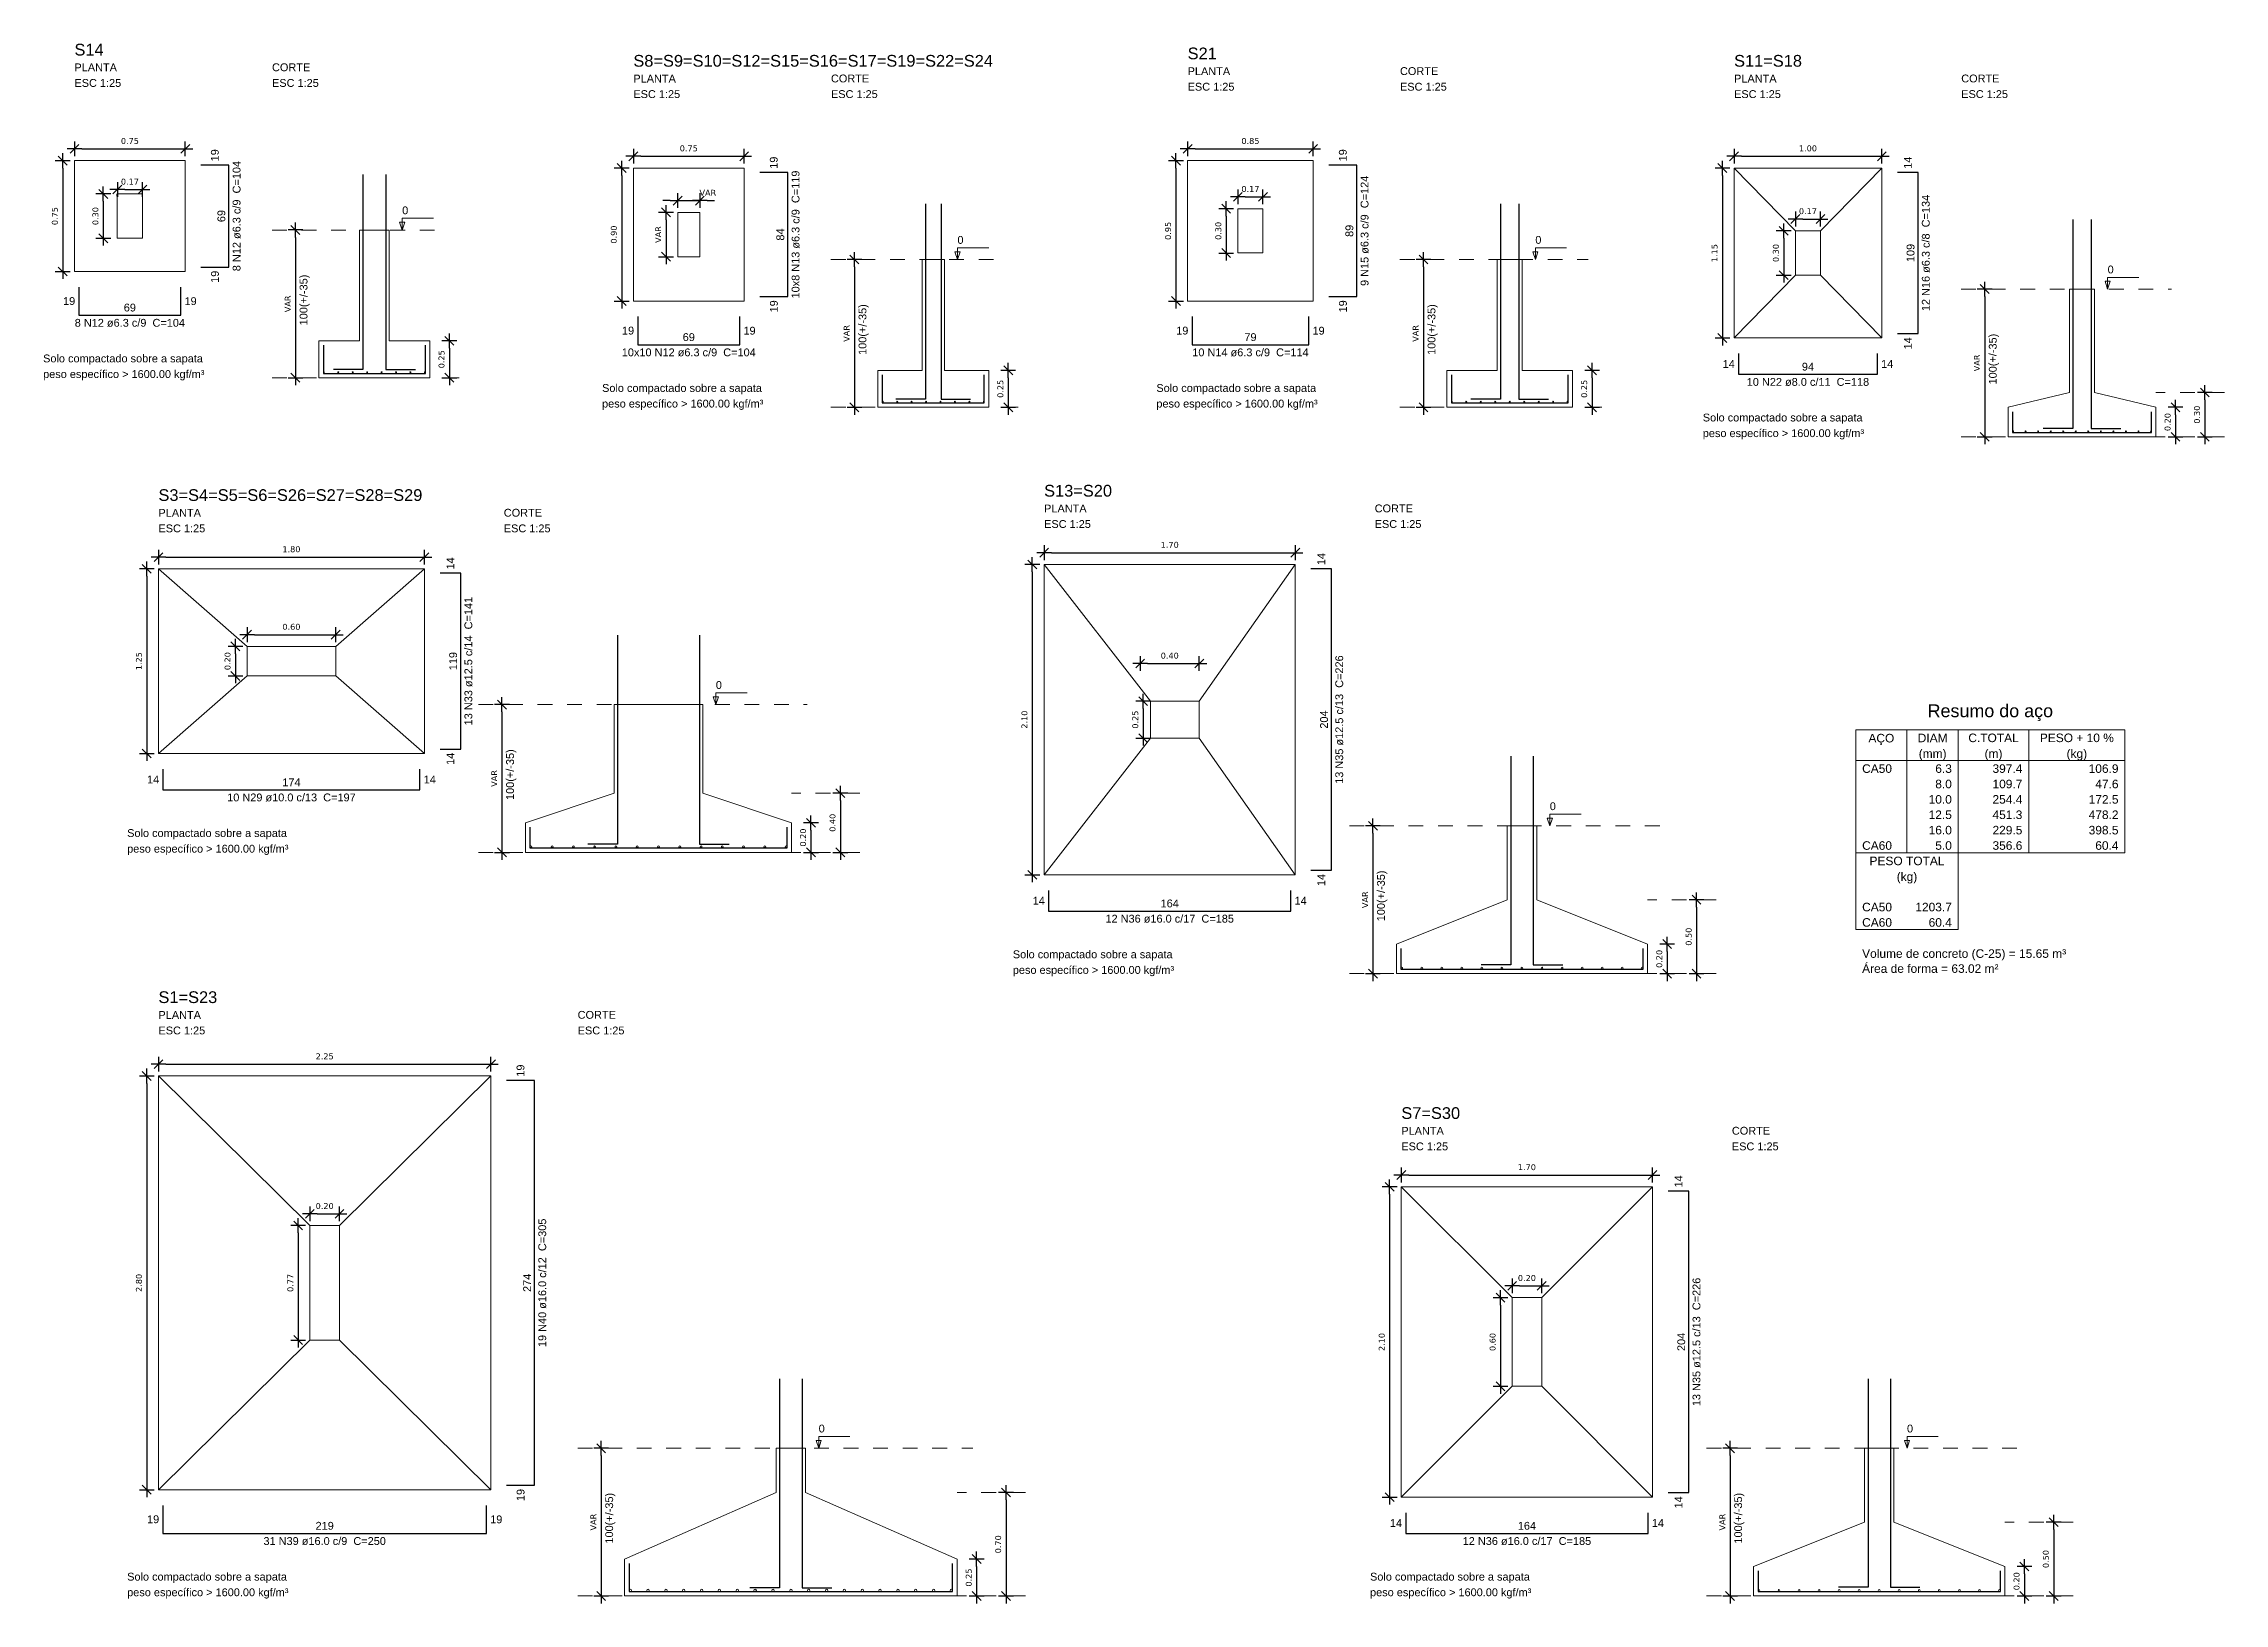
# Model space of a CAD drawing. Extents: x 25 to 1028, y -81 to 176.
# Drawn here: x 870.94 to 885.69, y -58 to -47.45 of the extents above; entities that cross this region are included whole.
import ezdxf

# ---------------------------------------------------------------- set-up
doc = ezdxf.new("R2010")
doc.units = 0
doc.header["$LTSCALE"] = 0.3
doc.header["$PDSIZE"] = 0.1
doc.linetypes.add('DOT2', pattern=[3.175, 0, -3.175])
doc.layers.get('0').update_dxf_attribs({"linetype": 'CONTINUOUS'})
doc.layers.get('Defpoints').update_dxf_attribs({"linetype": 'CONTINUOUS'})
doc.layers.add('ARQ-CTA-1_025', color=1, linetype='CONTINUOUS')
for name, color, linetype, lineweight in [('DT-Armadura', 2, 'CONTINUOUS', 30), ('DT-Barras no corte', 5, 'CONTINUOUS', 5), ('DT-Forma', 5, 'CONTINUOUS', 5), ('DT-Pontilhado', 9, 'DOT2', 5), ('DT-Relação do aço', 9, 'CONTINUOUS', 5), ('DT-Textos', 7, 'CONTINUOUS', 5), ('DT-Título', 3, 'CONTINUOUS', 20)]:
    doc.layers.add(name, color=color, linetype=linetype, lineweight=lineweight)
doc.layers.add('VPort', color=45, linetype='CONTINUOUS', plot=False)
doc.styles.add('Arial', font='arial.ttf')
doc.styles.add('FNDE Texto Cota 0025', font='verdana.ttf', dxfattribs={"height": 0.04})
doc.dimstyles.new('FNDE 1-0025', dxfattribs={"dimscale": 5, "dimtxt": 0.04, "dimasz": 0.01, "dimexe": 0.15, "dimexo": 0.15, "dimgap": 0.005, "dimtad": 1, "dimzin": 1, "dimdsep": 46, "dimtxsty": 'FNDE Texto Cota 0025', "dimblk": 'tic', "dimcen": 0.015, "dimdle": 0.15, "dimse1": 1, "dimse2": 1, "dimclrd": 251, "dimclre": 251, "dimclrt": 256, "dimaunit": 1, "dimadec": 3, "dimazin": 0, "dimtfac": 1, "dimtix": 1, "dimtmove": 2, "dimatfit": 3, "dimfxl": 0.15, "dimtvp": 1, "dimtolj": 1, "dimtzin": 0, "dimarcsym": 0})

msp = doc.modelspace()

# ---------------------------------------------------------------- texts
at = {"layer": 'ARQ-CTA-1_025', "char_height": 0.05295, "width": 0.6354, "attachment_point": 8, "rotation": 90.000210459, "line_spacing_factor": 0.798, "style": 'Arial'}
for insert in [(872.73736238, -49.18285996), (876.519995, -49.38285996), (880.37085014, -49.38285996), (884.16905958, -49.58285996), (874.13498914, -52.39504772), (880.02861266, -53.21562272), (874.80585993, -57.42765278), (882.44609363, -57.42765278)]:
    msp.add_mtext('100(+/-35)', dxfattribs=dict(at, insert=insert))
at = {"layer": 'DT-Armadura', "color": 7, "char_height": 0.05295, "rotation": 90.000210459, "line_spacing_factor": 0.9, "style": 'Arial'}
for s, insert, width, attachment_point in [('19', (872.12188758, -48.24475997), 0.22708, 7), ('8 N12 ø6.3 c/9  C=104', (872.26988888, -48.61485996), 1.33434, 8), ('19', (875.90444899, -48.29475997), 0.22708, 7), ('19', (879.7554509, -48.24475997), 0.22708, 7), ('14', (883.57843865, -48.29475996), 0.22708, 7), ('10x8 N13 ø6.3 c/9  C=119', (876.0525215, -48.73985996), 1.52496, 8), ('9 N15 ø6.3 c/9  C=124', (879.90337664, -48.71485996), 1.33434, 8), ('12 N16 ø6.3 c/8  C=134', (883.70133608, -48.86485996), 1.39788, 8), ('69', (872.16608899, -48.61475995), 0.22708, 8), ('84', (875.94865038, -48.73975995), 0.22708, 8), ('89', (879.79965229, -48.71475995), 0.22708, 8), ('109', (883.59764, -48.86475995), 0.29062, 8), ('19', (872.06893749, -48.98475987), 0.22708, 3), ('19', (875.85149886, -49.18475987), 0.22708, 3), ('19', (879.70250075, -49.18475987), 0.22708, 3), ('14', (883.52548844, -49.43475987), 0.22708, 3), ('14', (879.60909008, -50.97752272), 0.22708, 7), ('14', (873.71542104, -51.00694772), 0.22708, 7), ('13 N33 ø12.5 c/14  C=141', (873.83838643, -51.62704772), 1.52496, 8), ('119', (873.73462237, -51.62694772), 0.29062, 8), ('13 N35 ø12.5 c/13  C=226', (879.73200994, -52.02262272), 1.52496, 8), ('204', (879.62829128, -52.02252272), 0.29062, 8), ('14', (873.66247079, -52.24694763), 0.22708, 3), ('14', (879.55613955, -53.06752263), 0.22708, 3), ('19', (874.19042154, -54.43955279), 0.22708, 7), ('14', (882.02657106, -55.18955278), 0.22708, 7), ('19 N40 ø16.0 c/12  C=305', (874.33838643, -55.83465278), 1.52496, 8), ('274', (874.23462263, -55.83455277), 0.29062, 8), ('13 N35 ø12.5 c/13  C=226', (882.14949092, -56.23465278), 1.52496, 8), ('204', (882.04577225, -56.23455277), 0.29062, 8), ('19', (874.13747079, -57.22955269), 0.22708, 3), ('14', (881.97362053, -57.27955269), 0.22708, 3)]:
    msp.add_mtext(s, dxfattribs=dict(at, insert=insert, width=width, attachment_point=attachment_point))
at = {"layer": 'DT-Armadura', "color": 7, "char_height": 0.05295, "line_spacing_factor": 0.9, "style": 'Arial'}
for s, insert, width, attachment_point in [('19', (871.149512, -49.21713496), 0.22708, 9), ('69', (871.51951238, -49.26133646), 0.22708, 8), ('19', (871.88951883, -49.16418496), 0.22708, 1), ('8 N12 ø6.3 c/9  C=104', (871.51961238, -49.36513646), 1.33434, 8), ('19', (874.93207336, -49.41713496), 0.22708, 9), ('69', (875.30207375, -49.46133646), 0.22708, 8), ('19', (875.67208013, -49.36418496), 0.22708, 1), ('19', (878.68307526, -49.41713496), 0.22708, 9), ('79', (879.10307565, -49.46133646), 0.22708, 8), ('19', (879.52308203, -49.36418496), 0.22708, 1), ('10x10 N12 ø6.3 c/9  C=104', (875.301995, -49.56513646), 1.5885, 8), ('10 N14 ø6.3 c/9  C=114', (879.10310014, -49.56513646), 1.39788, 8), ('14', (882.38106295, -49.64213496), 0.22708, 9), ('10 N22 ø8.0 c/11  C=118', (882.87605958, -49.76513646), 1.46142, 8), ('94', (882.87606333, -49.66133646), 0.22708, 8), ('14', (883.37106965, -49.58918496), 0.22708, 1), ('14', (871.71804535, -52.45432272), 0.22708, 9), ('10 N29 ø10.0 c/13  C=197', (872.61310993, -52.57732422), 1.52496, 8), ('174', (872.61304568, -52.47352422), 0.29062, 8), ('14', (873.50805108, -52.40137272), 0.22708, 1), ('14', (877.71171414, -53.27489772), 0.22708, 9), ('164', (878.55671445, -53.29409922), 0.29062, 8), ('14', (879.40171957, -53.22194772), 0.22708, 1), ('12 N36 ø16.0 c/17  C=185', (878.55673344, -53.39789922), 1.52496, 8), ('19', (871.71804546, -57.46192778), 0.22708, 9), ('19', (873.95804937, -57.40897778), 0.22708, 1), ('31 N39 ø16.0 c/9  C=250', (872.83810993, -57.60992928), 1.46142, 8), ('219', (872.83804568, -57.50612928), 0.29062, 8), ('14', (880.12919511, -57.48692778), 0.22708, 9), ('12 N36 ø16.0 c/17  C=185', (880.97421442, -57.60992928), 1.52496, 8), ('164', (880.97419542, -57.50612928), 0.29062, 8), ('14', (881.81920054, -57.43397778), 0.22708, 1)]:
    msp.add_mtext(s, dxfattribs=dict(at, insert=insert, width=width, attachment_point=attachment_point))
at = {"layer": 'DT-Relação do aço', "color": 7, "line_spacing_factor": 0.9, "style": 'Arial'}
for s, insert, char_height, width, attachment_point in [('Resumo do aço', (884.11019632, -52.0330544), 0.08675328, 1.353351168, 8), ('AÇO', (883.37279344, -52.19499385), 0.05783552, 0.208207872, 8), ('DIAM', (883.71980656, -52.17590813), 0.05783552, 0.277610496, 8), ('(mm)', (883.71980656, -52.29909779), 0.05783552, 0.277610496, 8), ('C.TOTAL', (884.13188464, -52.17590813), 0.05783552, 0.485818368, 8), ('(m)', (884.13188464, -52.29909779), 0.05783552, 0.208207872, 8), ('PESO + 10 %', (884.69578096, -52.17590813), 0.05783552, 0.763428864, 8), ('(kg)', (884.69578096, -52.29909779), 0.05783552, 0.277610496, 8), ('CA50', (883.24266352, -52.384116), 0.05783552, 0.277610496, 7), ('6.3', (883.84993648, -52.384116), 0.05783552, 0.208207872, 9), ('397.4', (884.32707952, -52.384116), 0.05783552, 0.34701312, 9), ('106.9', (884.97772912, -52.384116), 0.05783552, 0.34701312, 9), ('10.0', (883.84993648, -52.59232388), 0.05783552, 0.277610496, 9), ('8.0', (883.84993648, -52.48821994), 0.05783552, 0.208207872, 9), ('254.4', (884.32707952, -52.59232388), 0.05783552, 0.34701312, 9), ('109.7', (884.32707952, -52.48821994), 0.05783552, 0.34701312, 9), ('172.5', (884.97772912, -52.59232388), 0.05783552, 0.34701312, 9), ('47.6', (884.97772912, -52.48821994), 0.05783552, 0.277610496, 9), ('12.5', (883.84993648, -52.69642781), 0.05783552, 0.277610496, 9), ('451.3', (884.32707952, -52.69642781), 0.05783552, 0.34701312, 9), ('478.2', (884.97772912, -52.69642781), 0.05783552, 0.34701312, 9), ('16.0', (883.84993648, -52.80053175), 0.05783552, 0.277610496, 9), ('229.5', (884.32707952, -52.80053175), 0.05783552, 0.34701312, 9), ('398.5', (884.97772912, -52.80053175), 0.05783552, 0.34701312, 9), ('CA60', (883.24266352, -52.90463568), 0.05783552, 0.277610496, 7), ('PESO TOTAL', (883.5463, -53.00873962), 0.05783552, 0.69402624, 8), ('5.0', (883.84993648, -52.90463568), 0.05783552, 0.208207872, 9), ('356.6', (884.32707952, -52.90463568), 0.05783552, 0.34701312, 9), ('60.4', (884.97772912, -52.90463568), 0.05783552, 0.277610496, 9), ('(kg)', (883.5463, -53.13192928), 0.05783552, 0.277610496, 8), ('CA50', (883.24266352, -53.32105143), 0.05783552, 0.277610496, 7), ('1203.7', (883.84993648, -53.32105143), 0.05783552, 0.416415744, 9), ('CA60', (883.24266352, -53.42515536), 0.05783552, 0.277610496, 7), ('60.4', (883.84993648, -53.42515536), 0.05783552, 0.277610496, 9), ('Área de forma = 63.02 m²', (883.24266352, -53.73746717), 0.05783552, 1.665662976, 7), ('Volume de concreto (C-25) = 15.65 m³', (883.24266352, -53.65244896), 0.05783552, 2.498494464, 7)]:
    msp.add_mtext(s, dxfattribs=dict(at, insert=insert, char_height=char_height, width=width, attachment_point=attachment_point))
at = {"layer": 'DT-Textos', "char_height": 0.05295, "attachment_point": 7, "line_spacing_factor": 0.798, "style": 'Arial'}
for s, insert, width in [('PLANTA', (871.14461238, -47.63513646), 0.38124), ('CORTE', (872.48161238, -47.63513646), 0.3177), ('PLANTA', (874.926995, -47.71088646), 0.38124), ('CORTE', (876.264245, -47.71088646), 0.3177), ('PLANTA', (878.67810014, -47.66088646), 0.38124), ('CORTE', (880.11510014, -47.66088646), 0.3177), ('PLANTA', (882.37605958, -47.71088646), 0.38124), ('CORTE', (883.91330958, -47.71088646), 0.3177), ('ESC 1:25', (871.14461238, -47.74113646), 0.50832), ('ESC 1:25', (872.48161238, -47.74113646), 0.50832), ('ESC 1:25', (874.926995, -47.81663646), 0.50832), ('ESC 1:25', (876.264245, -47.81663646), 0.50832), ('ESC 1:25', (878.67810014, -47.76663646), 0.50832), ('ESC 1:25', (880.11510014, -47.76663646), 0.50832), ('ESC 1:25', (882.37605958, -47.81663646), 0.50832), ('ESC 1:25', (883.91330958, -47.81663646), 0.50832), ('0', (873.36261238, -48.60338646), 0.06354), ('0', (877.120245, -48.80338646), 0.06354), ('0', (881.03110014, -48.80338646), 0.06354), ('0', (884.90405958, -49.00338646), 0.06354), ('Solo compactado sobre a sapata', (870.93261238, -49.62085996), 1.9062), ('peso específico > 1600.00 kgf/m³', (870.93261238, -49.72660996), 2.03328), ('Solo compactado sobre a sapata', (874.715245, -49.82085996), 1.9062), ('peso específico > 1600.00 kgf/m³', (874.715245, -49.92660996), 2.03328), ('Solo compactado sobre a sapata', (878.46635014, -49.82085996), 1.9062), ('peso específico > 1600.00 kgf/m³', (878.46635014, -49.92660996), 2.03328), ('Solo compactado sobre a sapata', (882.16430958, -50.02085996), 1.9062), ('peso específico > 1600.00 kgf/m³', (882.16430958, -50.12660996), 2.03328), ('PLANTA', (871.71310993, -50.6499519), 0.38124), ('CORTE', (874.05010993, -50.6499519), 0.3177), ('PLANTA', (877.70673344, -50.6205269), 0.38124), ('CORTE', (879.94373344, -50.6205269), 0.3177), ('ESC 1:25', (871.71310993, -50.7557019), 0.50832), ('ESC 1:25', (874.05010993, -50.7557019), 0.50832), ('ESC 1:25', (877.70673344, -50.7262769), 0.50832), ('ESC 1:25', (879.94373344, -50.7262769), 0.50832), ('0', (875.48523914, -51.81557422), 0.06354), ('0', (881.12886266, -52.63614922), 0.06354), ('Solo compactado sobre a sapata', (871.50135993, -52.83304772), 1.9062), ('peso específico > 1600.00 kgf/m³', (871.50135993, -52.93879772), 2.03328), ('Solo compactado sobre a sapata', (877.49498344, -53.65362272), 1.9062), ('peso específico > 1600.00 kgf/m³', (877.49498344, -53.75937272), 2.03328), ('PLANTA', (871.71310993, -54.04808814), 0.38124), ('CORTE', (874.55010993, -54.04808814), 0.3177), ('ESC 1:25', (871.71310993, -54.15383814), 0.50832), ('ESC 1:25', (874.55010993, -54.15383814), 0.50832), ('PLANTA', (880.12421442, -54.83255696), 0.38124), ('ESC 1:25', (880.12421442, -54.93830696), 0.50832), ('CORTE', (882.36121442, -54.83255696), 0.3177), ('ESC 1:25', (882.36121442, -54.93830696), 0.50832), ('0', (876.18110993, -56.84817928), 0.06354), ('0', (883.54634363, -56.84817928), 0.06354), ('Solo compactado sobre a sapata', (871.50135993, -57.86565278), 1.9062), ('Solo compactado sobre a sapata', (879.91246442, -57.86565278), 1.9062), ('peso específico > 1600.00 kgf/m³', (871.50135993, -57.97140278), 2.03328), ('peso específico > 1600.00 kgf/m³', (879.91246442, -57.97140278), 2.03328)]:
    msp.add_mtext(s, dxfattribs=dict(at, insert=insert, width=width))
at = {"layer": 'DT-Título', "char_height": 0.079425, "attachment_point": 7, "line_spacing_factor": 0.798, "style": 'Arial'}
for s, insert, width in [('S14', (871.14461238, -47.52939971), 0.28593), ('S21', (878.67810014, -47.55489971), 0.28593), ('S8=S9=S10=S12=S15=S16=S17=S19=S22=S24', (874.926995, -47.60489971), 3.52647), ('S11=S18', (882.37605958, -47.60489971), 0.66717), ('S3=S4=S5=S6=S26=S27=S28=S29', (871.71310993, -50.54396515), 0.47655), ('S13=S20', (877.70673344, -50.51454015), 0.19062), ('S1=S23', (871.71310993, -53.94210139), 0.19062), ('S7=S30', (880.12421442, -54.72657021), 0.19062)]:
    msp.add_mtext(s, dxfattribs=dict(at, insert=insert, width=width))

# ---------------------------------------------------------------- blocks, each defined once
blk = doc.blocks.new('tic')
at = {"color": 251}
for p, q in [((-1, 0), (1, 0)), ((0, -1), (0, 1))]:
    blk.add_line(p, q, dxfattribs=at)
blk.add_line((-0.6, -0.6), (0.6, 0.6))
blk = doc.blocks.new('*D871')
at = {"layer": 'ARQ-CTA-1_025', "color": 251, "lineweight": -2}
blk.add_line((871.065, -48.29), (871.065, -48.94), dxfattribs=at)
at = {"layer": 'Defpoints', "color": 0}
for p in [(871.145, -48.24), (871.065, -48.99), (871.145, -48.99)]:
    blk.add_point(p, dxfattribs=at)
at = {"layer": 'ARQ-CTA-1_025', "color": 251, "lineweight": -2, "xscale": 0.05, "yscale": 0.05, "zscale": 0.05}
for p, rotation in [((871.065, -48.24), 90), ((871.065, -48.99), 270)]:
    blk.add_blockref('tic', p, dxfattribs=dict(at, rotation=rotation))
at = {"layer": 'ARQ-CTA-1_025', "insert": (871.012, -48.615), "char_height": 0.04, "attachment_point": 5, "rotation": 90, "style": 'FNDE Texto Cota 0025'}
blk.add_mtext('\\A1;0.75', dxfattribs=at)
blk = doc.blocks.new('*D872')
at = {"layer": 'ARQ-CTA-1_025', "color": 251, "lineweight": -2}
blk.add_line((871.195, -48.16), (871.845, -48.16), dxfattribs=at)
at = {"layer": 'Defpoints', "color": 0}
for p in [(871.145, -48.24), (871.895, -48.16), (871.895, -48.24)]:
    blk.add_point(p, dxfattribs=at)
at = {"layer": 'ARQ-CTA-1_025', "color": 251, "lineweight": -2, "xscale": 0.05, "yscale": 0.05, "zscale": 0.05, "rotation": 180}
blk.add_blockref('tic', (871.145, -48.16), dxfattribs=at)
at = {"layer": 'ARQ-CTA-1_025', "color": 251, "lineweight": -2, "xscale": 0.05, "yscale": 0.05, "zscale": 0.05}
blk.add_blockref('tic', (871.895, -48.16), dxfattribs=at)
at = {"layer": 'ARQ-CTA-1_025', "insert": (871.52, -48.107), "char_height": 0.04, "attachment_point": 5, "style": 'FNDE Texto Cota 0025'}
blk.add_mtext('\\A1;0.75', dxfattribs=at)
blk = doc.blocks.new('*D873')
at = {"layer": 'ARQ-CTA-1_025', "color": 251, "lineweight": -2}
blk.add_line((871.34, -48.515), (871.34, -48.715), dxfattribs=at)
at = {"layer": 'Defpoints', "color": 0}
for p in [(871.42, -48.465), (871.34, -48.765), (871.42, -48.765)]:
    blk.add_point(p, dxfattribs=at)
at = {"layer": 'ARQ-CTA-1_025', "color": 251, "lineweight": -2, "xscale": 0.05, "yscale": 0.05, "zscale": 0.05}
for p, rotation in [((871.34, -48.465), 90), ((871.34, -48.765), 270)]:
    blk.add_blockref('tic', p, dxfattribs=dict(at, rotation=rotation))
at = {"layer": 'ARQ-CTA-1_025', "insert": (871.287, -48.615), "char_height": 0.04, "attachment_point": 5, "rotation": 90, "style": 'FNDE Texto Cota 0025'}
blk.add_mtext('\\A1;0.30', dxfattribs=at)
blk = doc.blocks.new('*D874')
at = {"layer": 'ARQ-CTA-1_025', "color": 251, "lineweight": -2}
blk.add_line((871.485, -48.435), (871.555, -48.435), dxfattribs=at)
at = {"layer": 'Defpoints', "color": 0}
for p in [(871.435, -48.515), (871.605, -48.435), (871.605, -48.515)]:
    blk.add_point(p, dxfattribs=at)
at = {"layer": 'ARQ-CTA-1_025', "color": 251, "lineweight": -2, "xscale": 0.05, "yscale": 0.05, "zscale": 0.05, "rotation": 180}
blk.add_blockref('tic', (871.435, -48.435), dxfattribs=at)
at = {"layer": 'ARQ-CTA-1_025', "color": 251, "lineweight": -2, "xscale": 0.05, "yscale": 0.05, "zscale": 0.05}
blk.add_blockref('tic', (871.605, -48.435), dxfattribs=at)
at = {"layer": 'ARQ-CTA-1_025', "insert": (871.52, -48.382), "char_height": 0.04, "attachment_point": 5, "style": 'FNDE Texto Cota 0025'}
blk.add_mtext('\\A1;0.17', dxfattribs=at)
blk = doc.blocks.new('*D875')
at = {"layer": 'ARQ-CTA-1_025', "color": 251, "lineweight": -2}
blk.add_line((872.64, -48.759), (872.64, -49.659), dxfattribs=at)
at = {"layer": 'Defpoints', "color": 0}
for p in [(872.693, -48.709), (872.64, -49.709), (872.693, -49.709)]:
    blk.add_point(p, dxfattribs=at)
at = {"layer": 'ARQ-CTA-1_025', "color": 251, "lineweight": -2, "xscale": 0.05, "yscale": 0.05, "zscale": 0.05}
for p, rotation in [((872.64, -48.709), 90), ((872.64, -49.709), 270)]:
    blk.add_blockref('tic', p, dxfattribs=dict(at, rotation=rotation))
at = {"layer": 'ARQ-CTA-1_025', "insert": (872.588, -49.209), "char_height": 0.04, "attachment_point": 5, "rotation": 90, "style": 'FNDE Texto Cota 0025'}
blk.add_mtext('\\A1;VAR', dxfattribs=at)
blk = doc.blocks.new('*D876')
at = {"layer": 'ARQ-CTA-1_025', "color": 251, "lineweight": -2}
blk.add_line((873.682, -49.509), (873.682, -49.659), dxfattribs=at)
at = {"layer": 'Defpoints', "color": 0}
for p in [(873.549, -49.459), (873.549, -49.709), (873.682, -49.709)]:
    blk.add_point(p, dxfattribs=at)
at = {"layer": 'ARQ-CTA-1_025', "color": 251, "lineweight": -2, "xscale": 0.05, "yscale": 0.05, "zscale": 0.05}
for p, rotation in [((873.682, -49.459), 90), ((873.682, -49.709), 270)]:
    blk.add_blockref('tic', p, dxfattribs=dict(at, rotation=rotation))
at = {"layer": 'ARQ-CTA-1_025', "insert": (873.629, -49.584), "char_height": 0.04, "attachment_point": 5, "rotation": 90, "style": 'FNDE Texto Cota 0025'}
blk.add_mtext('\\A1;0.25', dxfattribs=at)
blk = doc.blocks.new('*D877')
at = {"layer": 'ARQ-CTA-1_025', "color": 251, "lineweight": -2}
blk.add_line((874.848, -48.34), (874.848, -49.14), dxfattribs=at)
at = {"layer": 'Defpoints', "color": 0}
for p in [(874.927, -48.29), (874.848, -49.19), (874.927, -49.19)]:
    blk.add_point(p, dxfattribs=at)
at = {"layer": 'ARQ-CTA-1_025', "color": 251, "lineweight": -2, "xscale": 0.05, "yscale": 0.05, "zscale": 0.05}
for p, rotation in [((874.848, -48.29), 90), ((874.848, -49.19), 270)]:
    blk.add_blockref('tic', p, dxfattribs=dict(at, rotation=rotation))
at = {"layer": 'ARQ-CTA-1_025', "insert": (874.795, -48.74), "char_height": 0.04, "attachment_point": 5, "rotation": 90, "style": 'FNDE Texto Cota 0025'}
blk.add_mtext('\\A1;0.90', dxfattribs=at)
blk = doc.blocks.new('*D878')
at = {"layer": 'ARQ-CTA-1_025', "color": 251, "lineweight": -2}
blk.add_line((874.977, -48.21), (875.627, -48.21), dxfattribs=at)
at = {"layer": 'Defpoints', "color": 0}
for p in [(875.677, -48.21), (874.927, -48.29), (875.677, -48.29)]:
    blk.add_point(p, dxfattribs=at)
at = {"layer": 'ARQ-CTA-1_025', "color": 251, "lineweight": -2, "xscale": 0.05, "yscale": 0.05, "zscale": 0.05, "rotation": 180}
blk.add_blockref('tic', (874.927, -48.21), dxfattribs=at)
at = {"layer": 'ARQ-CTA-1_025', "color": 251, "lineweight": -2, "xscale": 0.05, "yscale": 0.05, "zscale": 0.05}
blk.add_blockref('tic', (875.677, -48.21), dxfattribs=at)
at = {"layer": 'ARQ-CTA-1_025', "insert": (875.302, -48.157), "char_height": 0.04, "attachment_point": 5, "style": 'FNDE Texto Cota 0025'}
blk.add_mtext('\\A1;0.75', dxfattribs=at)
blk = doc.blocks.new('*D879')
at = {"layer": 'ARQ-CTA-1_025', "color": 251, "lineweight": -2}
blk.add_line((875.148, -48.64), (875.148, -48.84), dxfattribs=at)
at = {"layer": 'Defpoints', "color": 0}
for p in [(875.227, -48.59), (875.148, -48.89), (875.227, -48.89)]:
    blk.add_point(p, dxfattribs=at)
at = {"layer": 'ARQ-CTA-1_025', "color": 251, "lineweight": -2, "xscale": 0.05, "yscale": 0.05, "zscale": 0.05}
for p, rotation in [((875.148, -48.59), 90), ((875.148, -48.89), 270)]:
    blk.add_blockref('tic', p, dxfattribs=dict(at, rotation=rotation))
at = {"layer": 'ARQ-CTA-1_025', "insert": (875.095, -48.74), "char_height": 0.04, "attachment_point": 5, "rotation": 90, "style": 'FNDE Texto Cota 0025'}
blk.add_mtext('\\A1;VAR', dxfattribs=at)
blk = doc.blocks.new('*D880')
at = {"layer": 'ARQ-CTA-1_025', "color": 251, "lineweight": -2}
for p, q in [((875.177, -48.51), (875.127, -48.51)), ((875.227, -48.51), (875.377, -48.51)), ((875.427, -48.51), (875.477, -48.51))]:
    blk.add_line(p, q, dxfattribs=at)
at = {"layer": 'Defpoints', "color": 0}
for p in [(875.377, -48.51), (875.227, -48.59), (875.377, -48.59)]:
    blk.add_point(p, dxfattribs=at)
at = {"layer": 'ARQ-CTA-1_025', "color": 251, "lineweight": -2, "xscale": 0.05, "yscale": 0.05, "zscale": 0.05}
blk.add_blockref('tic', (875.227, -48.51), dxfattribs=at)
at = {"layer": 'ARQ-CTA-1_025', "color": 251, "lineweight": -2, "xscale": 0.05, "yscale": 0.05, "zscale": 0.05, "rotation": 180}
blk.add_blockref('tic', (875.377, -48.51), dxfattribs=at)
at = {"layer": 'ARQ-CTA-1_025', "insert": (875.431, -48.457), "char_height": 0.04, "attachment_point": 5, "style": 'FNDE Texto Cota 0025'}
blk.add_mtext('\\A1;VAR', dxfattribs=at)
blk = doc.blocks.new('*D881')
at = {"layer": 'ARQ-CTA-1_025', "color": 251, "lineweight": -2}
blk.add_line((876.423, -48.959), (876.423, -49.859), dxfattribs=at)
at = {"layer": 'Defpoints', "color": 0}
for p in [(876.476, -48.909), (876.423, -49.909), (876.476, -49.909)]:
    blk.add_point(p, dxfattribs=at)
at = {"layer": 'ARQ-CTA-1_025', "color": 251, "lineweight": -2, "xscale": 0.05, "yscale": 0.05, "zscale": 0.05}
for p, rotation in [((876.423, -48.909), 90), ((876.423, -49.909), 270)]:
    blk.add_blockref('tic', p, dxfattribs=dict(at, rotation=rotation))
at = {"layer": 'ARQ-CTA-1_025', "insert": (876.37, -49.409), "char_height": 0.04, "attachment_point": 5, "rotation": 90, "style": 'FNDE Texto Cota 0025'}
blk.add_mtext('\\A1;VAR', dxfattribs=at)
blk = doc.blocks.new('*D882')
at = {"layer": 'ARQ-CTA-1_025', "color": 251, "lineweight": -2}
blk.add_line((877.464, -49.709), (877.464, -49.859), dxfattribs=at)
at = {"layer": 'Defpoints', "color": 0}
for p in [(877.332, -49.659), (877.332, -49.909), (877.464, -49.909)]:
    blk.add_point(p, dxfattribs=at)
at = {"layer": 'ARQ-CTA-1_025', "color": 251, "lineweight": -2, "xscale": 0.05, "yscale": 0.05, "zscale": 0.05}
for p, rotation in [((877.464, -49.659), 90), ((877.464, -49.909), 270)]:
    blk.add_blockref('tic', p, dxfattribs=dict(at, rotation=rotation))
at = {"layer": 'ARQ-CTA-1_025', "insert": (877.411, -49.784), "char_height": 0.04, "attachment_point": 5, "rotation": 90, "style": 'FNDE Texto Cota 0025'}
blk.add_mtext('\\A1;0.25', dxfattribs=at)
blk = doc.blocks.new('*D830')
at = {"layer": 'ARQ-CTA-1_025', "color": 251, "lineweight": -2}
blk.add_line((878.599, -48.29), (878.599, -49.14), dxfattribs=at)
at = {"layer": 'Defpoints', "color": 0}
for p in [(878.678, -48.24), (878.599, -49.19), (878.678, -49.19)]:
    blk.add_point(p, dxfattribs=at)
at = {"layer": 'ARQ-CTA-1_025', "color": 251, "lineweight": -2, "xscale": 0.05, "yscale": 0.05, "zscale": 0.05}
for p, rotation in [((878.599, -48.24), 90), ((878.599, -49.19), 270)]:
    blk.add_blockref('tic', p, dxfattribs=dict(at, rotation=rotation))
at = {"layer": 'ARQ-CTA-1_025', "insert": (878.546, -48.715), "char_height": 0.04, "attachment_point": 5, "rotation": 90, "style": 'FNDE Texto Cota 0025'}
blk.add_mtext('\\A1;0.95', dxfattribs=at)
blk = doc.blocks.new('*D831')
at = {"layer": 'ARQ-CTA-1_025', "color": 251, "lineweight": -2}
blk.add_line((878.728, -48.16), (879.478, -48.16), dxfattribs=at)
at = {"layer": 'Defpoints', "color": 0}
for p in [(878.678, -48.24), (879.528, -48.16), (879.528, -48.24)]:
    blk.add_point(p, dxfattribs=at)
at = {"layer": 'ARQ-CTA-1_025', "color": 251, "lineweight": -2, "xscale": 0.05, "yscale": 0.05, "zscale": 0.05, "rotation": 180}
blk.add_blockref('tic', (878.678, -48.16), dxfattribs=at)
at = {"layer": 'ARQ-CTA-1_025', "color": 251, "lineweight": -2, "xscale": 0.05, "yscale": 0.05, "zscale": 0.05}
blk.add_blockref('tic', (879.528, -48.16), dxfattribs=at)
at = {"layer": 'ARQ-CTA-1_025', "insert": (879.103, -48.107), "char_height": 0.04, "attachment_point": 5, "style": 'FNDE Texto Cota 0025'}
blk.add_mtext('\\A1;0.85', dxfattribs=at)
blk = doc.blocks.new('*D832')
at = {"layer": 'ARQ-CTA-1_025', "color": 251, "lineweight": -2}
blk.add_line((878.939, -48.615), (878.939, -48.815), dxfattribs=at)
at = {"layer": 'Defpoints', "color": 0}
for p in [(879.018, -48.565), (878.939, -48.865), (879.018, -48.865)]:
    blk.add_point(p, dxfattribs=at)
at = {"layer": 'ARQ-CTA-1_025', "color": 251, "lineweight": -2, "xscale": 0.05, "yscale": 0.05, "zscale": 0.05}
for p, rotation in [((878.939, -48.565), 90), ((878.939, -48.865), 270)]:
    blk.add_blockref('tic', p, dxfattribs=dict(at, rotation=rotation))
at = {"layer": 'ARQ-CTA-1_025', "insert": (878.886, -48.715), "char_height": 0.04, "attachment_point": 5, "rotation": 90, "style": 'FNDE Texto Cota 0025'}
blk.add_mtext('\\A1;0.30', dxfattribs=at)
blk = doc.blocks.new('*D833')
at = {"layer": 'ARQ-CTA-1_025', "color": 251, "lineweight": -2}
blk.add_line((879.068, -48.485), (879.138, -48.485), dxfattribs=at)
at = {"layer": 'Defpoints', "color": 0}
for p in [(879.188, -48.485), (879.018, -48.565), (879.188, -48.565)]:
    blk.add_point(p, dxfattribs=at)
at = {"layer": 'ARQ-CTA-1_025', "color": 251, "lineweight": -2, "xscale": 0.05, "yscale": 0.05, "zscale": 0.05, "rotation": 180}
blk.add_blockref('tic', (879.018, -48.485), dxfattribs=at)
at = {"layer": 'ARQ-CTA-1_025', "color": 251, "lineweight": -2, "xscale": 0.05, "yscale": 0.05, "zscale": 0.05}
blk.add_blockref('tic', (879.188, -48.485), dxfattribs=at)
at = {"layer": 'ARQ-CTA-1_025', "insert": (879.103, -48.432), "char_height": 0.04, "attachment_point": 5, "style": 'FNDE Texto Cota 0025'}
blk.add_mtext('\\A1;0.17', dxfattribs=at)
blk = doc.blocks.new('*D834')
at = {"layer": 'ARQ-CTA-1_025', "color": 251, "lineweight": -2}
blk.add_line((880.274, -48.959), (880.274, -49.859), dxfattribs=at)
at = {"layer": 'Defpoints', "color": 0}
for p in [(880.327, -48.909), (880.274, -49.909), (880.327, -49.909)]:
    blk.add_point(p, dxfattribs=at)
at = {"layer": 'ARQ-CTA-1_025', "color": 251, "lineweight": -2, "xscale": 0.05, "yscale": 0.05, "zscale": 0.05}
for p, rotation in [((880.274, -48.909), 90), ((880.274, -49.909), 270)]:
    blk.add_blockref('tic', p, dxfattribs=dict(at, rotation=rotation))
at = {"layer": 'ARQ-CTA-1_025', "insert": (880.221, -49.409), "char_height": 0.04, "attachment_point": 5, "rotation": 90, "style": 'FNDE Texto Cota 0025'}
blk.add_mtext('\\A1;VAR', dxfattribs=at)
blk = doc.blocks.new('*D835')
at = {"layer": 'ARQ-CTA-1_025', "color": 251, "lineweight": -2}
blk.add_line((881.415, -49.709), (881.415, -49.859), dxfattribs=at)
at = {"layer": 'Defpoints', "color": 0}
for p in [(881.283, -49.659), (881.283, -49.909), (881.415, -49.909)]:
    blk.add_point(p, dxfattribs=at)
at = {"layer": 'ARQ-CTA-1_025', "color": 251, "lineweight": -2, "xscale": 0.05, "yscale": 0.05, "zscale": 0.05}
for p, rotation in [((881.415, -49.659), 90), ((881.415, -49.909), 270)]:
    blk.add_blockref('tic', p, dxfattribs=dict(at, rotation=rotation))
at = {"layer": 'ARQ-CTA-1_025', "insert": (881.362, -49.784), "char_height": 0.04, "attachment_point": 5, "rotation": 90, "style": 'FNDE Texto Cota 0025'}
blk.add_mtext('\\A1;0.25', dxfattribs=at)
blk = doc.blocks.new('*D836')
at = {"layer": 'ARQ-CTA-1_025', "color": 251, "lineweight": -2}
blk.add_line((882.297, -48.34), (882.297, -49.39), dxfattribs=at)
at = {"layer": 'Defpoints', "color": 0}
for p in [(882.376, -48.29), (882.297, -49.44), (882.376, -49.44)]:
    blk.add_point(p, dxfattribs=at)
at = {"layer": 'ARQ-CTA-1_025', "color": 251, "lineweight": -2, "xscale": 0.05, "yscale": 0.05, "zscale": 0.05}
for p, rotation in [((882.297, -48.29), 90), ((882.297, -49.44), 270)]:
    blk.add_blockref('tic', p, dxfattribs=dict(at, rotation=rotation))
at = {"layer": 'ARQ-CTA-1_025', "insert": (882.244, -48.865), "char_height": 0.04, "attachment_point": 5, "rotation": 90, "style": 'FNDE Texto Cota 0025'}
blk.add_mtext('\\A1;1.15', dxfattribs=at)
blk = doc.blocks.new('*D837')
at = {"layer": 'ARQ-CTA-1_025', "color": 251, "lineweight": -2}
blk.add_line((882.426, -48.21), (883.326, -48.21), dxfattribs=at)
at = {"layer": 'Defpoints', "color": 0}
for p in [(883.376, -48.21), (882.376, -48.29), (883.376, -48.29)]:
    blk.add_point(p, dxfattribs=at)
at = {"layer": 'ARQ-CTA-1_025', "color": 251, "lineweight": -2, "xscale": 0.05, "yscale": 0.05, "zscale": 0.05, "rotation": 180}
blk.add_blockref('tic', (882.376, -48.21), dxfattribs=at)
at = {"layer": 'ARQ-CTA-1_025', "color": 251, "lineweight": -2, "xscale": 0.05, "yscale": 0.05, "zscale": 0.05}
blk.add_blockref('tic', (883.376, -48.21), dxfattribs=at)
at = {"layer": 'ARQ-CTA-1_025', "insert": (882.876, -48.157), "char_height": 0.04, "attachment_point": 5, "style": 'FNDE Texto Cota 0025'}
blk.add_mtext('\\A1;1.00', dxfattribs=at)
blk = doc.blocks.new('*D838')
at = {"layer": 'ARQ-CTA-1_025', "color": 251, "lineweight": -2}
blk.add_line((882.712, -48.765), (882.712, -48.965), dxfattribs=at)
at = {"layer": 'Defpoints', "color": 0}
for p in [(882.791, -48.715), (882.712, -49.015), (882.791, -49.015)]:
    blk.add_point(p, dxfattribs=at)
at = {"layer": 'ARQ-CTA-1_025', "color": 251, "lineweight": -2, "xscale": 0.05, "yscale": 0.05, "zscale": 0.05}
for p, rotation in [((882.712, -48.715), 90), ((882.712, -49.015), 270)]:
    blk.add_blockref('tic', p, dxfattribs=dict(at, rotation=rotation))
at = {"layer": 'ARQ-CTA-1_025', "insert": (882.659, -48.865), "char_height": 0.04, "attachment_point": 5, "rotation": 90, "style": 'FNDE Texto Cota 0025'}
blk.add_mtext('\\A1;0.30', dxfattribs=at)
blk = doc.blocks.new('*D839')
at = {"layer": 'ARQ-CTA-1_025', "color": 251, "lineweight": -2}
blk.add_line((882.841, -48.635), (882.911, -48.635), dxfattribs=at)
at = {"layer": 'Defpoints', "color": 0}
for p in [(882.961, -48.635), (882.791, -48.715), (882.961, -48.715)]:
    blk.add_point(p, dxfattribs=at)
at = {"layer": 'ARQ-CTA-1_025', "color": 251, "lineweight": -2, "xscale": 0.05, "yscale": 0.05, "zscale": 0.05, "rotation": 180}
blk.add_blockref('tic', (882.791, -48.635), dxfattribs=at)
at = {"layer": 'ARQ-CTA-1_025', "color": 251, "lineweight": -2, "xscale": 0.05, "yscale": 0.05, "zscale": 0.05}
blk.add_blockref('tic', (882.961, -48.635), dxfattribs=at)
at = {"layer": 'ARQ-CTA-1_025', "insert": (882.876, -48.582), "char_height": 0.04, "attachment_point": 5, "style": 'FNDE Texto Cota 0025'}
blk.add_mtext('\\A1;0.17', dxfattribs=at)
blk = doc.blocks.new('*D840')
at = {"layer": 'ARQ-CTA-1_025', "color": 251, "lineweight": -2}
blk.add_line((884.072, -49.159), (884.072, -50.059), dxfattribs=at)
at = {"layer": 'Defpoints', "color": 0}
for p in [(884.125, -49.109), (884.072, -50.109), (884.125, -50.109)]:
    blk.add_point(p, dxfattribs=at)
at = {"layer": 'ARQ-CTA-1_025', "color": 251, "lineweight": -2, "xscale": 0.05, "yscale": 0.05, "zscale": 0.05}
for p, rotation in [((884.072, -49.109), 90), ((884.072, -50.109), 270)]:
    blk.add_blockref('tic', p, dxfattribs=dict(at, rotation=rotation))
at = {"layer": 'ARQ-CTA-1_025', "insert": (884.019, -49.609), "char_height": 0.04, "attachment_point": 5, "rotation": 90, "style": 'FNDE Texto Cota 0025'}
blk.add_mtext('\\A1;VAR', dxfattribs=at)
blk = doc.blocks.new('*D841')
at = {"layer": 'ARQ-CTA-1_025', "color": 251, "lineweight": -2}
blk.add_line((885.363, -49.959), (885.363, -50.059), dxfattribs=at)
at = {"layer": 'Defpoints', "color": 0}
for p in [(885.231, -49.909), (885.231, -50.109), (885.363, -50.109)]:
    blk.add_point(p, dxfattribs=at)
at = {"layer": 'ARQ-CTA-1_025', "color": 251, "lineweight": -2, "xscale": 0.05, "yscale": 0.05, "zscale": 0.05}
for p, rotation in [((885.363, -49.909), 90), ((885.363, -50.109), 270)]:
    blk.add_blockref('tic', p, dxfattribs=dict(at, rotation=rotation))
at = {"layer": 'ARQ-CTA-1_025', "insert": (885.31, -50.009), "char_height": 0.04, "attachment_point": 5, "rotation": 90, "style": 'FNDE Texto Cota 0025'}
blk.add_mtext('\\A1;0.20', dxfattribs=at)
blk = doc.blocks.new('*D842')
at = {"layer": 'ARQ-CTA-1_025', "color": 251, "lineweight": -2}
blk.add_line((885.562, -49.859), (885.562, -50.059), dxfattribs=at)
at = {"layer": 'Defpoints', "color": 0}
for p in [(885.562, -49.809), (885.231, -50.109), (885.562, -50.109)]:
    blk.add_point(p, dxfattribs=at)
at = {"layer": 'ARQ-CTA-1_025', "color": 251, "lineweight": -2, "xscale": 0.05, "yscale": 0.05, "zscale": 0.05}
for p, rotation in [((885.562, -49.809), 90), ((885.562, -50.109), 270)]:
    blk.add_blockref('tic', p, dxfattribs=dict(at, rotation=rotation))
at = {"layer": 'ARQ-CTA-1_025', "insert": (885.509, -49.959), "char_height": 0.04, "attachment_point": 5, "rotation": 90, "style": 'FNDE Texto Cota 0025'}
blk.add_mtext('\\A1;0.30', dxfattribs=at)
blk = doc.blocks.new('*D850')
at = {"layer": 'ARQ-CTA-1_025', "color": 251, "lineweight": -2}
blk.add_line((871.634, -51.052), (871.634, -52.202), dxfattribs=at)
at = {"layer": 'Defpoints', "color": 0}
for p in [(871.713, -51.002), (871.634, -52.252), (871.713, -52.252)]:
    blk.add_point(p, dxfattribs=at)
at = {"layer": 'ARQ-CTA-1_025', "color": 251, "lineweight": -2, "xscale": 0.05, "yscale": 0.05, "zscale": 0.05}
for p, rotation in [((871.634, -51.002), 90), ((871.634, -52.252), 270)]:
    blk.add_blockref('tic', p, dxfattribs=dict(at, rotation=rotation))
at = {"layer": 'ARQ-CTA-1_025', "insert": (871.581, -51.627), "char_height": 0.04, "attachment_point": 5, "rotation": 90, "style": 'FNDE Texto Cota 0025'}
blk.add_mtext('\\A1;1.25', dxfattribs=at)
blk = doc.blocks.new('*D851')
at = {"layer": 'ARQ-CTA-1_025', "color": 251, "lineweight": -2}
blk.add_line((871.763, -50.923), (873.463, -50.923), dxfattribs=at)
at = {"layer": 'Defpoints', "color": 0}
for p in [(871.713, -51.002), (873.513, -50.923), (873.513, -51.002)]:
    blk.add_point(p, dxfattribs=at)
at = {"layer": 'ARQ-CTA-1_025', "color": 251, "lineweight": -2, "xscale": 0.05, "yscale": 0.05, "zscale": 0.05, "rotation": 180}
blk.add_blockref('tic', (871.713, -50.923), dxfattribs=at)
at = {"layer": 'ARQ-CTA-1_025', "color": 251, "lineweight": -2, "xscale": 0.05, "yscale": 0.05, "zscale": 0.05}
blk.add_blockref('tic', (873.513, -50.923), dxfattribs=at)
at = {"layer": 'ARQ-CTA-1_025', "insert": (872.613, -50.87), "char_height": 0.04, "attachment_point": 5, "style": 'FNDE Texto Cota 0025'}
blk.add_mtext('\\A1;1.80', dxfattribs=at)
blk = doc.blocks.new('*D852')
at = {"layer": 'ARQ-CTA-1_025', "color": 251, "lineweight": -2}
blk.add_line((872.234, -51.577), (872.234, -51.677), dxfattribs=at)
at = {"layer": 'Defpoints', "color": 0}
for p in [(872.313, -51.527), (872.234, -51.727), (872.313, -51.727)]:
    blk.add_point(p, dxfattribs=at)
at = {"layer": 'ARQ-CTA-1_025', "color": 251, "lineweight": -2, "xscale": 0.05, "yscale": 0.05, "zscale": 0.05}
for p, rotation in [((872.234, -51.527), 90), ((872.234, -51.727), 270)]:
    blk.add_blockref('tic', p, dxfattribs=dict(at, rotation=rotation))
at = {"layer": 'ARQ-CTA-1_025', "insert": (872.181, -51.627), "char_height": 0.04, "attachment_point": 5, "rotation": 90, "style": 'FNDE Texto Cota 0025'}
blk.add_mtext('\\A1;0.20', dxfattribs=at)
blk = doc.blocks.new('*D853')
at = {"layer": 'ARQ-CTA-1_025', "color": 251, "lineweight": -2}
blk.add_line((872.363, -51.448), (872.863, -51.448), dxfattribs=at)
at = {"layer": 'Defpoints', "color": 0}
for p in [(872.913, -51.448), (872.313, -51.527), (872.913, -51.527)]:
    blk.add_point(p, dxfattribs=at)
at = {"layer": 'ARQ-CTA-1_025', "color": 251, "lineweight": -2, "xscale": 0.05, "yscale": 0.05, "zscale": 0.05, "rotation": 180}
blk.add_blockref('tic', (872.313, -51.448), dxfattribs=at)
at = {"layer": 'ARQ-CTA-1_025', "color": 251, "lineweight": -2, "xscale": 0.05, "yscale": 0.05, "zscale": 0.05}
blk.add_blockref('tic', (872.913, -51.448), dxfattribs=at)
at = {"layer": 'ARQ-CTA-1_025', "insert": (872.613, -51.395), "char_height": 0.04, "attachment_point": 5, "style": 'FNDE Texto Cota 0025'}
blk.add_mtext('\\A1;0.60', dxfattribs=at)
blk = doc.blocks.new('*D854')
at = {"layer": 'ARQ-CTA-1_025', "color": 251, "lineweight": -2}
blk.add_line((874.038, -51.971), (874.038, -52.871), dxfattribs=at)
at = {"layer": 'Defpoints', "color": 0}
for p in [(874.091, -51.921), (874.038, -52.921), (874.091, -52.921)]:
    blk.add_point(p, dxfattribs=at)
at = {"layer": 'ARQ-CTA-1_025', "color": 251, "lineweight": -2, "xscale": 0.05, "yscale": 0.05, "zscale": 0.05}
for p, rotation in [((874.038, -51.921), 90), ((874.038, -52.921), 270)]:
    blk.add_blockref('tic', p, dxfattribs=dict(at, rotation=rotation))
at = {"layer": 'ARQ-CTA-1_025', "insert": (873.985, -52.421), "char_height": 0.04, "attachment_point": 5, "rotation": 90, "style": 'FNDE Texto Cota 0025'}
blk.add_mtext('\\A1;VAR', dxfattribs=at)
blk = doc.blocks.new('*D855')
at = {"layer": 'ARQ-CTA-1_025', "color": 251, "lineweight": -2}
blk.add_line((876.129, -52.771), (876.129, -52.871), dxfattribs=at)
at = {"layer": 'Defpoints', "color": 0}
for p in [(875.997, -52.721), (875.997, -52.921), (876.129, -52.921)]:
    blk.add_point(p, dxfattribs=at)
at = {"layer": 'ARQ-CTA-1_025', "color": 251, "lineweight": -2, "xscale": 0.05, "yscale": 0.05, "zscale": 0.05}
for p, rotation in [((876.129, -52.721), 90), ((876.129, -52.921), 270)]:
    blk.add_blockref('tic', p, dxfattribs=dict(at, rotation=rotation))
at = {"layer": 'ARQ-CTA-1_025', "insert": (876.076, -52.821), "char_height": 0.04, "attachment_point": 5, "rotation": 90, "style": 'FNDE Texto Cota 0025'}
blk.add_mtext('\\A1;0.20', dxfattribs=at)
blk = doc.blocks.new('*D856')
at = {"layer": 'ARQ-CTA-1_025', "color": 251, "lineweight": -2}
blk.add_line((876.328, -52.571), (876.328, -52.871), dxfattribs=at)
at = {"layer": 'Defpoints', "color": 0}
for p in [(876.328, -52.521), (875.997, -52.921), (876.328, -52.921)]:
    blk.add_point(p, dxfattribs=at)
at = {"layer": 'ARQ-CTA-1_025', "color": 251, "lineweight": -2, "xscale": 0.05, "yscale": 0.05, "zscale": 0.05}
for p, rotation in [((876.328, -52.521), 90), ((876.328, -52.921), 270)]:
    blk.add_blockref('tic', p, dxfattribs=dict(at, rotation=rotation))
at = {"layer": 'ARQ-CTA-1_025', "insert": (876.275, -52.721), "char_height": 0.04, "attachment_point": 5, "rotation": 90, "style": 'FNDE Texto Cota 0025'}
blk.add_mtext('\\A1;0.40', dxfattribs=at)
blk = doc.blocks.new('*D857')
at = {"layer": 'ARQ-CTA-1_025', "color": 251, "lineweight": -2}
blk.add_line((880.045, -55.235), (880.045, -57.235), dxfattribs=at)
at = {"layer": 'Defpoints', "color": 0}
for p in [(880.124, -55.185), (880.045, -57.285), (880.124, -57.285)]:
    blk.add_point(p, dxfattribs=at)
at = {"layer": 'ARQ-CTA-1_025', "color": 251, "lineweight": -2, "xscale": 0.05, "yscale": 0.05, "zscale": 0.05}
for p, rotation in [((880.045, -55.185), 90), ((880.045, -57.285), 270)]:
    blk.add_blockref('tic', p, dxfattribs=dict(at, rotation=rotation))
at = {"layer": 'ARQ-CTA-1_025', "insert": (879.992, -56.235), "char_height": 0.04, "attachment_point": 5, "rotation": 90, "style": 'FNDE Texto Cota 0025'}
blk.add_mtext('\\A1;2.10', dxfattribs=at)
blk = doc.blocks.new('*D858')
at = {"layer": 'ARQ-CTA-1_025', "color": 251, "lineweight": -2}
blk.add_line((880.174, -55.105), (881.774, -55.105), dxfattribs=at)
at = {"layer": 'Defpoints', "color": 0}
for p in [(880.124, -55.185), (881.824, -55.105), (881.824, -55.185)]:
    blk.add_point(p, dxfattribs=at)
at = {"layer": 'ARQ-CTA-1_025', "color": 251, "lineweight": -2, "xscale": 0.05, "yscale": 0.05, "zscale": 0.05, "rotation": 180}
blk.add_blockref('tic', (880.124, -55.105), dxfattribs=at)
at = {"layer": 'ARQ-CTA-1_025', "color": 251, "lineweight": -2, "xscale": 0.05, "yscale": 0.05, "zscale": 0.05}
blk.add_blockref('tic', (881.824, -55.105), dxfattribs=at)
at = {"layer": 'ARQ-CTA-1_025', "insert": (880.974, -55.052), "char_height": 0.04, "attachment_point": 5, "style": 'FNDE Texto Cota 0025'}
blk.add_mtext('\\A1;1.70', dxfattribs=at)
blk = doc.blocks.new('*D859')
at = {"layer": 'ARQ-CTA-1_025', "color": 251, "lineweight": -2}
blk.add_line((880.795, -55.985), (880.795, -56.485), dxfattribs=at)
at = {"layer": 'Defpoints', "color": 0}
for p in [(880.874, -55.935), (880.795, -56.535), (880.874, -56.535)]:
    blk.add_point(p, dxfattribs=at)
at = {"layer": 'ARQ-CTA-1_025', "color": 251, "lineweight": -2, "xscale": 0.05, "yscale": 0.05, "zscale": 0.05}
for p, rotation in [((880.795, -55.935), 90), ((880.795, -56.535), 270)]:
    blk.add_blockref('tic', p, dxfattribs=dict(at, rotation=rotation))
at = {"layer": 'ARQ-CTA-1_025', "insert": (880.742, -56.235), "char_height": 0.04, "attachment_point": 5, "rotation": 90, "style": 'FNDE Texto Cota 0025'}
blk.add_mtext('\\A1;0.60', dxfattribs=at)
blk = doc.blocks.new('*D860')
at = {"layer": 'ARQ-CTA-1_025', "color": 251, "lineweight": -2}
blk.add_line((880.924, -55.855), (881.024, -55.855), dxfattribs=at)
at = {"layer": 'Defpoints', "color": 0}
for p in [(881.074, -55.855), (880.874, -55.935), (881.074, -55.935)]:
    blk.add_point(p, dxfattribs=at)
at = {"layer": 'ARQ-CTA-1_025', "color": 251, "lineweight": -2, "xscale": 0.05, "yscale": 0.05, "zscale": 0.05, "rotation": 180}
blk.add_blockref('tic', (880.874, -55.855), dxfattribs=at)
at = {"layer": 'ARQ-CTA-1_025', "color": 251, "lineweight": -2, "xscale": 0.05, "yscale": 0.05, "zscale": 0.05}
blk.add_blockref('tic', (881.074, -55.855), dxfattribs=at)
at = {"layer": 'ARQ-CTA-1_025', "insert": (880.974, -55.802), "char_height": 0.04, "attachment_point": 5, "style": 'FNDE Texto Cota 0025'}
blk.add_mtext('\\A1;0.20', dxfattribs=at)
blk = doc.blocks.new('*D861')
at = {"layer": 'ARQ-CTA-1_025', "color": 251, "lineweight": -2}
blk.add_line((882.349, -57.004), (882.349, -57.904), dxfattribs=at)
at = {"layer": 'Defpoints', "color": 0}
for p in [(882.402, -56.954), (882.349, -57.954), (882.402, -57.954)]:
    blk.add_point(p, dxfattribs=at)
at = {"layer": 'ARQ-CTA-1_025', "color": 251, "lineweight": -2, "xscale": 0.05, "yscale": 0.05, "zscale": 0.05}
for p, rotation in [((882.349, -56.954), 90), ((882.349, -57.954), 270)]:
    blk.add_blockref('tic', p, dxfattribs=dict(at, rotation=rotation))
at = {"layer": 'ARQ-CTA-1_025', "insert": (882.296, -57.454), "char_height": 0.04, "attachment_point": 5, "rotation": 90, "style": 'FNDE Texto Cota 0025'}
blk.add_mtext('\\A1;VAR', dxfattribs=at)
blk = doc.blocks.new('*D862')
at = {"layer": 'ARQ-CTA-1_025', "color": 251, "lineweight": -2}
blk.add_line((884.341, -57.804), (884.341, -57.904), dxfattribs=at)
at = {"layer": 'Defpoints', "color": 0}
for p in [(884.208, -57.754), (884.208, -57.954), (884.341, -57.954)]:
    blk.add_point(p, dxfattribs=at)
at = {"layer": 'ARQ-CTA-1_025', "color": 251, "lineweight": -2, "xscale": 0.05, "yscale": 0.05, "zscale": 0.05}
for p, rotation in [((884.341, -57.754), 90), ((884.341, -57.954), 270)]:
    blk.add_blockref('tic', p, dxfattribs=dict(at, rotation=rotation))
at = {"layer": 'ARQ-CTA-1_025', "insert": (884.288, -57.854), "char_height": 0.04, "attachment_point": 5, "rotation": 90, "style": 'FNDE Texto Cota 0025'}
blk.add_mtext('\\A1;0.20', dxfattribs=at)
blk = doc.blocks.new('*D863')
at = {"layer": 'ARQ-CTA-1_025', "color": 251, "lineweight": -2}
blk.add_line((884.539, -57.504), (884.539, -57.904), dxfattribs=at)
at = {"layer": 'Defpoints', "color": 0}
for p in [(884.539, -57.454), (884.208, -57.954), (884.539, -57.954)]:
    blk.add_point(p, dxfattribs=at)
at = {"layer": 'ARQ-CTA-1_025', "color": 251, "lineweight": -2, "xscale": 0.05, "yscale": 0.05, "zscale": 0.05}
for p, rotation in [((884.539, -57.454), 90), ((884.539, -57.954), 270)]:
    blk.add_blockref('tic', p, dxfattribs=dict(at, rotation=rotation))
at = {"layer": 'ARQ-CTA-1_025', "insert": (884.486, -57.704), "char_height": 0.04, "attachment_point": 5, "rotation": 90, "style": 'FNDE Texto Cota 0025'}
blk.add_mtext('\\A1;0.50', dxfattribs=at)
blk = doc.blocks.new('*D864')
at = {"layer": 'ARQ-CTA-1_025', "color": 251, "lineweight": -2}
blk.add_line((871.634, -54.485), (871.634, -57.185), dxfattribs=at)
at = {"layer": 'Defpoints', "color": 0}
for p in [(871.713, -54.435), (871.634, -57.235), (871.713, -57.235)]:
    blk.add_point(p, dxfattribs=at)
at = {"layer": 'ARQ-CTA-1_025', "color": 251, "lineweight": -2, "xscale": 0.05, "yscale": 0.05, "zscale": 0.05}
for p, rotation in [((871.634, -54.435), 90), ((871.634, -57.235), 270)]:
    blk.add_blockref('tic', p, dxfattribs=dict(at, rotation=rotation))
at = {"layer": 'ARQ-CTA-1_025', "insert": (871.581, -55.835), "char_height": 0.04, "attachment_point": 5, "rotation": 90, "style": 'FNDE Texto Cota 0025'}
blk.add_mtext('\\A1;2.80', dxfattribs=at)
blk = doc.blocks.new('*D865')
at = {"layer": 'ARQ-CTA-1_025', "color": 251, "lineweight": -2}
blk.add_line((871.763, -54.355), (873.913, -54.355), dxfattribs=at)
at = {"layer": 'Defpoints', "color": 0}
for p in [(871.713, -54.435), (873.963, -54.355), (873.963, -54.435)]:
    blk.add_point(p, dxfattribs=at)
at = {"layer": 'ARQ-CTA-1_025', "color": 251, "lineweight": -2, "xscale": 0.05, "yscale": 0.05, "zscale": 0.05, "rotation": 180}
blk.add_blockref('tic', (871.713, -54.355), dxfattribs=at)
at = {"layer": 'ARQ-CTA-1_025', "color": 251, "lineweight": -2, "xscale": 0.05, "yscale": 0.05, "zscale": 0.05}
blk.add_blockref('tic', (873.963, -54.355), dxfattribs=at)
at = {"layer": 'ARQ-CTA-1_025', "insert": (872.838, -54.302), "char_height": 0.04, "attachment_point": 5, "style": 'FNDE Texto Cota 0025'}
blk.add_mtext('\\A1;2.25', dxfattribs=at)
blk = doc.blocks.new('*D866')
at = {"layer": 'ARQ-CTA-1_025', "color": 251, "lineweight": -2}
blk.add_line((872.659, -55.497), (872.659, -56.172), dxfattribs=at)
at = {"layer": 'Defpoints', "color": 0}
for p in [(872.738, -55.447), (872.659, -56.222), (872.738, -56.222)]:
    blk.add_point(p, dxfattribs=at)
at = {"layer": 'ARQ-CTA-1_025', "color": 251, "lineweight": -2, "xscale": 0.05, "yscale": 0.05, "zscale": 0.05}
for p, rotation in [((872.659, -55.447), 90), ((872.659, -56.222), 270)]:
    blk.add_blockref('tic', p, dxfattribs=dict(at, rotation=rotation))
at = {"layer": 'ARQ-CTA-1_025', "insert": (872.606, -55.835), "char_height": 0.04, "attachment_point": 5, "rotation": 90, "style": 'FNDE Texto Cota 0025'}
blk.add_mtext('\\A1;0.77', dxfattribs=at)
blk = doc.blocks.new('*D867')
at = {"layer": 'ARQ-CTA-1_025', "color": 251, "lineweight": -2}
blk.add_line((872.788, -55.368), (872.888, -55.368), dxfattribs=at)
at = {"layer": 'Defpoints', "color": 0}
for p in [(872.738, -55.447), (872.938, -55.368), (872.938, -55.447)]:
    blk.add_point(p, dxfattribs=at)
at = {"layer": 'ARQ-CTA-1_025', "color": 251, "lineweight": -2, "xscale": 0.05, "yscale": 0.05, "zscale": 0.05, "rotation": 180}
blk.add_blockref('tic', (872.738, -55.368), dxfattribs=at)
at = {"layer": 'ARQ-CTA-1_025', "color": 251, "lineweight": -2, "xscale": 0.05, "yscale": 0.05, "zscale": 0.05}
blk.add_blockref('tic', (872.938, -55.368), dxfattribs=at)
at = {"layer": 'ARQ-CTA-1_025', "insert": (872.838, -55.315), "char_height": 0.04, "attachment_point": 5, "style": 'FNDE Texto Cota 0025'}
blk.add_mtext('\\A1;0.20', dxfattribs=at)
blk = doc.blocks.new('*D868')
at = {"layer": 'ARQ-CTA-1_025', "color": 251, "lineweight": -2}
blk.add_line((874.709, -57.004), (874.709, -57.904), dxfattribs=at)
at = {"layer": 'Defpoints', "color": 0}
for p in [(874.762, -56.954), (874.709, -57.954), (874.762, -57.954)]:
    blk.add_point(p, dxfattribs=at)
at = {"layer": 'ARQ-CTA-1_025', "color": 251, "lineweight": -2, "xscale": 0.05, "yscale": 0.05, "zscale": 0.05}
for p, rotation in [((874.709, -56.954), 90), ((874.709, -57.954), 270)]:
    blk.add_blockref('tic', p, dxfattribs=dict(at, rotation=rotation))
at = {"layer": 'ARQ-CTA-1_025', "insert": (874.656, -57.454), "char_height": 0.04, "attachment_point": 5, "rotation": 90, "style": 'FNDE Texto Cota 0025'}
blk.add_mtext('\\A1;VAR', dxfattribs=at)
blk = doc.blocks.new('*D869')
at = {"layer": 'ARQ-CTA-1_025', "color": 251, "lineweight": -2}
blk.add_line((877.25, -57.754), (877.25, -57.904), dxfattribs=at)
at = {"layer": 'Defpoints', "color": 0}
for p in [(877.118, -57.704), (877.118, -57.954), (877.25, -57.954)]:
    blk.add_point(p, dxfattribs=at)
at = {"layer": 'ARQ-CTA-1_025', "color": 251, "lineweight": -2, "xscale": 0.05, "yscale": 0.05, "zscale": 0.05}
for p, rotation in [((877.25, -57.704), 90), ((877.25, -57.954), 270)]:
    blk.add_blockref('tic', p, dxfattribs=dict(at, rotation=rotation))
at = {"layer": 'ARQ-CTA-1_025', "insert": (877.197, -57.829), "char_height": 0.04, "attachment_point": 5, "rotation": 90, "style": 'FNDE Texto Cota 0025'}
blk.add_mtext('\\A1;0.25', dxfattribs=at)
blk = doc.blocks.new('*D870')
at = {"layer": 'ARQ-CTA-1_025', "color": 251, "lineweight": -2}
blk.add_line((877.449, -57.304), (877.449, -57.904), dxfattribs=at)
at = {"layer": 'Defpoints', "color": 0}
for p in [(877.449, -57.254), (877.118, -57.954), (877.449, -57.954)]:
    blk.add_point(p, dxfattribs=at)
at = {"layer": 'ARQ-CTA-1_025', "color": 251, "lineweight": -2, "xscale": 0.05, "yscale": 0.05, "zscale": 0.05}
for p, rotation in [((877.449, -57.254), 90), ((877.449, -57.954), 270)]:
    blk.add_blockref('tic', p, dxfattribs=dict(at, rotation=rotation))
at = {"layer": 'ARQ-CTA-1_025', "insert": (877.396, -57.604), "char_height": 0.04, "attachment_point": 5, "rotation": 90, "style": 'FNDE Texto Cota 0025'}
blk.add_mtext('\\A1;0.70', dxfattribs=at)
blk = doc.blocks.new('*D995')
at = {"layer": 'ARQ-CTA-1_025', "color": 251, "lineweight": -2}
blk.add_line((877.627, -51.023), (877.627, -53.023), dxfattribs=at)
at = {"layer": 'Defpoints', "color": 0}
for p in [(877.707, -50.973), (877.627, -53.073), (877.707, -53.073)]:
    blk.add_point(p, dxfattribs=at)
at = {"layer": 'ARQ-CTA-1_025', "color": 251, "lineweight": -2, "xscale": 0.05, "yscale": 0.05, "zscale": 0.05}
for p, rotation in [((877.627, -50.973), 90), ((877.627, -53.073), 270)]:
    blk.add_blockref('tic', p, dxfattribs=dict(at, rotation=rotation))
at = {"layer": 'ARQ-CTA-1_025', "insert": (877.574, -52.023), "char_height": 0.04, "attachment_point": 5, "rotation": 90, "style": 'FNDE Texto Cota 0025'}
blk.add_mtext('\\A1;2.10', dxfattribs=at)
blk = doc.blocks.new('*D996')
at = {"layer": 'ARQ-CTA-1_025', "color": 251, "lineweight": -2}
blk.add_line((877.757, -50.893), (879.357, -50.893), dxfattribs=at)
at = {"layer": 'Defpoints', "color": 0}
for p in [(879.407, -50.893), (877.707, -50.973), (879.407, -50.973)]:
    blk.add_point(p, dxfattribs=at)
at = {"layer": 'ARQ-CTA-1_025', "color": 251, "lineweight": -2, "xscale": 0.05, "yscale": 0.05, "zscale": 0.05, "rotation": 180}
blk.add_blockref('tic', (877.707, -50.893), dxfattribs=at)
at = {"layer": 'ARQ-CTA-1_025', "color": 251, "lineweight": -2, "xscale": 0.05, "yscale": 0.05, "zscale": 0.05}
blk.add_blockref('tic', (879.407, -50.893), dxfattribs=at)
at = {"layer": 'ARQ-CTA-1_025', "insert": (878.557, -50.84), "char_height": 0.04, "attachment_point": 5, "style": 'FNDE Texto Cota 0025'}
blk.add_mtext('\\A1;1.70', dxfattribs=at)
blk = doc.blocks.new('*D997')
at = {"layer": 'ARQ-CTA-1_025', "color": 251, "lineweight": -2}
blk.add_line((878.377, -51.948), (878.377, -52.098), dxfattribs=at)
at = {"layer": 'Defpoints', "color": 0}
for p in [(878.457, -51.898), (878.377, -52.148), (878.457, -52.148)]:
    blk.add_point(p, dxfattribs=at)
at = {"layer": 'ARQ-CTA-1_025', "color": 251, "lineweight": -2, "xscale": 0.05, "yscale": 0.05, "zscale": 0.05}
for p, rotation in [((878.377, -51.898), 90), ((878.377, -52.148), 270)]:
    blk.add_blockref('tic', p, dxfattribs=dict(at, rotation=rotation))
at = {"layer": 'ARQ-CTA-1_025', "insert": (878.324, -52.023), "char_height": 0.04, "attachment_point": 5, "rotation": 90, "style": 'FNDE Texto Cota 0025'}
blk.add_mtext('\\A1;0.25', dxfattribs=at)
blk = doc.blocks.new('*D998')
at = {"layer": 'ARQ-CTA-1_025', "color": 251, "lineweight": -2}
blk.add_line((878.407, -51.643), (878.707, -51.643), dxfattribs=at)
at = {"layer": 'Defpoints', "color": 0}
for p in [(878.757, -51.643), (878.357, -51.723), (878.757, -51.723)]:
    blk.add_point(p, dxfattribs=at)
at = {"layer": 'ARQ-CTA-1_025', "color": 251, "lineweight": -2, "xscale": 0.05, "yscale": 0.05, "zscale": 0.05, "rotation": 180}
blk.add_blockref('tic', (878.357, -51.643), dxfattribs=at)
at = {"layer": 'ARQ-CTA-1_025', "color": 251, "lineweight": -2, "xscale": 0.05, "yscale": 0.05, "zscale": 0.05}
blk.add_blockref('tic', (878.757, -51.643), dxfattribs=at)
at = {"layer": 'ARQ-CTA-1_025', "insert": (878.557, -51.59), "char_height": 0.04, "attachment_point": 5, "style": 'FNDE Texto Cota 0025'}
blk.add_mtext('\\A1;0.40', dxfattribs=at)
blk = doc.blocks.new('*D999')
at = {"layer": 'ARQ-CTA-1_025', "color": 251, "lineweight": -2}
blk.add_line((879.932, -52.792), (879.932, -53.692), dxfattribs=at)
at = {"layer": 'Defpoints', "color": 0}
for p in [(879.985, -52.742), (879.932, -53.742), (879.985, -53.742)]:
    blk.add_point(p, dxfattribs=at)
at = {"layer": 'ARQ-CTA-1_025', "color": 251, "lineweight": -2, "xscale": 0.05, "yscale": 0.05, "zscale": 0.05}
for p, rotation in [((879.932, -52.742), 90), ((879.932, -53.742), 270)]:
    blk.add_blockref('tic', p, dxfattribs=dict(at, rotation=rotation))
at = {"layer": 'ARQ-CTA-1_025', "insert": (879.879, -53.242), "char_height": 0.04, "attachment_point": 5, "rotation": 90, "style": 'FNDE Texto Cota 0025'}
blk.add_mtext('\\A1;VAR', dxfattribs=at)
blk = doc.blocks.new('*D1000')
at = {"layer": 'ARQ-CTA-1_025', "color": 251, "lineweight": -2}
blk.add_line((881.923, -53.592), (881.923, -53.692), dxfattribs=at)
at = {"layer": 'Defpoints', "color": 0}
for p in [(881.791, -53.542), (881.791, -53.742), (881.923, -53.742)]:
    blk.add_point(p, dxfattribs=at)
at = {"layer": 'ARQ-CTA-1_025', "color": 251, "lineweight": -2, "xscale": 0.05, "yscale": 0.05, "zscale": 0.05}
for p, rotation in [((881.923, -53.542), 90), ((881.923, -53.742), 270)]:
    blk.add_blockref('tic', p, dxfattribs=dict(at, rotation=rotation))
at = {"layer": 'ARQ-CTA-1_025', "insert": (881.87, -53.642), "char_height": 0.04, "attachment_point": 5, "rotation": 90, "style": 'FNDE Texto Cota 0025'}
blk.add_mtext('\\A1;0.20', dxfattribs=at)
blk = doc.blocks.new('*D1001')
at = {"layer": 'ARQ-CTA-1_025', "color": 251, "lineweight": -2}
blk.add_line((882.122, -53.292), (882.122, -53.692), dxfattribs=at)
at = {"layer": 'Defpoints', "color": 0}
for p in [(882.122, -53.242), (881.791, -53.742), (882.122, -53.742)]:
    blk.add_point(p, dxfattribs=at)
at = {"layer": 'ARQ-CTA-1_025', "color": 251, "lineweight": -2, "xscale": 0.05, "yscale": 0.05, "zscale": 0.05}
for p, rotation in [((882.122, -53.242), 90), ((882.122, -53.742), 270)]:
    blk.add_blockref('tic', p, dxfattribs=dict(at, rotation=rotation))
at = {"layer": 'ARQ-CTA-1_025', "insert": (882.069, -53.492), "char_height": 0.04, "attachment_point": 5, "rotation": 90, "style": 'FNDE Texto Cota 0025'}
blk.add_mtext('\\A1;0.50', dxfattribs=at)

# ---------------------------------------------------------------- dimensions: what is measured, and where the dimension line sits
at = {"layer": 'ARQ-CTA-1_025'}
for base, p1, p2, picture, middle in [((871.89451238, -48.16033496), (871.14451238, -48.23975996), (871.89451238, -48.23975996), '*D872', (871.51951238, -48.10738496)), ((879.52807564, -48.16033496), (878.67807564, -48.23975996), (879.52807564, -48.23975996), '*D831', (879.10307564, -48.10738496)), ((875.67707375, -48.21033496), (874.92707375, -48.28975996), (875.67707375, -48.28975996), '*D878', (875.30207375, -48.15738496)), ((883.37606333, -48.21033496), (882.37606333, -48.28975996), (883.37606333, -48.28975996), '*D837', (882.87606333, -48.15738496)), ((871.60451238, -48.43533496), (871.43451238, -48.51475996), (871.60451238, -48.51475996), '*D874', (871.51951238, -48.38238496)), ((879.18807564, -48.48533496), (879.01807564, -48.56475996), (879.18807564, -48.56475996), '*D833', (879.10307564, -48.43238496)), ((882.96106333, -48.63533496), (882.79106333, -48.71475996), (882.96106333, -48.71475996), '*D839', (882.87606333, -48.58238496)), ((873.51304568, -50.92252272), (871.71304568, -51.00194772), (873.51304568, -51.00194772), '*D851', (872.61304568, -50.86957272)), ((879.40671444, -50.89309772), (877.70671444, -50.97252272), (879.40671444, -50.97252272), '*D996', (878.55671444, -50.84014772)), ((872.91304568, -51.44752272), (872.31304568, -51.52694772), (872.91304568, -51.52694772), '*D853', (872.61304568, -51.39457272)), ((878.75671444, -51.64309772), (878.35671444, -51.72252272), (878.75671444, -51.72252272), '*D998', (878.55671444, -51.59014772)), ((873.96304568, -54.35512778), (871.71304568, -54.43455278), (873.96304568, -54.43455278), '*D865', (872.83804568, -54.30217778)), ((881.82419542, -55.10512778), (880.12419542, -55.18455278), (881.82419542, -55.18455278), '*D858', (880.97419542, -55.05217778)), ((872.93804568, -55.36763778), (872.73804568, -55.44706278), (872.93804568, -55.44706278), '*D867', (872.83804568, -55.31468778)), ((881.07419542, -55.85512778), (880.87419542, -55.93455278), (881.07419542, -55.93455278), '*D860', (880.97419542, -55.80217778))]:
    dim = msp.add_linear_dim(base=base, p1=p1, p2=p2, dimstyle='FNDE 1-0025', dxfattribs=at)
    dim.commit()
    dim.dimension.update_dxf_attribs({"geometry": picture, "text_midpoint": middle, "dimtype": 160})
for base, p1, p2, picture, middle in [((871.06508738, -48.98975996), (871.14451238, -48.23975996), (871.14451238, -48.98975996), '*D871', (871.01213738, -48.61475996)), ((874.84764875, -49.18975996), (874.92707375, -48.28975996), (874.92707375, -49.18975996), '*D877', (874.79469875, -48.73975996)), ((878.59865064, -49.18975996), (878.67807564, -48.23975996), (878.67807564, -49.18975996), '*D830', (878.54570064, -48.71475996)), ((882.29663833, -49.43975996), (882.37606333, -48.28975996), (882.37606333, -49.43975996), '*D836', (882.24368833, -48.86475996)), ((871.34008738, -48.76475996), (871.41951238, -48.46475996), (871.41951238, -48.76475996), '*D873', (871.28713738, -48.61475996)), ((878.93865064, -48.86475996), (879.01807564, -48.56475996), (879.01807564, -48.86475996), '*D832', (878.88570064, -48.71475996)), ((882.71163833, -49.01475996), (882.79106333, -48.71475996), (882.79106333, -49.01475996), '*D838', (882.65868833, -48.86475996)), ((873.68171238, -49.70925996), (873.54933738, -49.45925996), (873.54933738, -49.70925996), '*D876', (873.62876238, -49.58425996)), ((877.46427375, -49.90925996), (877.33189875, -49.65925996), (877.33189875, -49.90925996), '*D882', (877.41132375, -49.78425996)), ((881.41527564, -49.90925996), (881.28290064, -49.65925996), (881.28290064, -49.90925996), '*D835', (881.36232564, -49.78425996)), ((885.56182583, -50.10925996), (885.56182583, -49.80925996), (885.23088833, -50.10925996), '*D842', (885.50887583, -49.95925996)), ((885.36326333, -50.10925996), (885.23088833, -49.90925996), (885.23088833, -50.10925996), '*D841', (885.31031333, -50.00925996)), ((871.63362068, -52.25194772), (871.71304568, -51.00194772), (871.71304568, -52.25194772), '*D850', (871.58067068, -51.62694772)), ((877.62728944, -53.07252272), (877.70671444, -50.97252272), (877.70671444, -53.07252272), '*D995', (877.57433944, -52.02252272)), ((872.23362068, -51.72694772), (872.31304568, -51.52694772), (872.31304568, -51.72694772), '*D852', (872.18067068, -51.62694772)), ((878.37728944, -52.14752272), (878.45671444, -51.89752272), (878.45671444, -52.14752272), '*D997', (878.32433944, -52.02252272)), ((876.32793739, -52.92144772), (876.32793739, -52.52144772), (875.99699989, -52.92144772), '*D856', (876.27498739, -52.72144772)), ((876.12937489, -52.92144772), (875.99699989, -52.72144772), (875.99699989, -52.92144772), '*D855', (876.07642489, -52.82144772)), ((882.12160616, -53.74202272), (882.12160616, -53.24202272), (881.79066866, -53.74202272), '*D1001', (882.06865616, -53.49202272)), ((881.92304366, -53.74202272), (881.79066866, -53.54202272), (881.79066866, -53.74202272), '*D1000', (881.87009366, -53.64202272)), ((871.63362068, -57.23455278), (871.71304568, -54.43455278), (871.71304568, -57.23455278), '*D864', (871.58067068, -55.83455278)), ((880.04477042, -57.28455278), (880.12419542, -55.18455278), (880.12419542, -57.28455278), '*D857', (879.99182042, -56.23455278)), ((872.65862068, -56.22204278), (872.73804568, -55.44706278), (872.73804568, -56.22204278), '*D866', (872.60567068, -55.83455278)), ((880.79477042, -56.53455278), (880.87419542, -55.93455278), (880.87419542, -56.53455278), '*D859', (880.74182042, -56.23455278)), ((877.44880818, -57.95405278), (877.44880818, -57.25405278), (877.11787068, -57.95405278), '*D870', (877.39585818, -57.60405278)), ((884.53908713, -57.95405278), (884.53908713, -57.45405278), (884.20814963, -57.95405278), '*D863', (884.48613713, -57.70405278)), ((877.25024568, -57.95405278), (877.11787068, -57.70405278), (877.11787068, -57.95405278), '*D869', (877.19729568, -57.82905278)), ((884.34052463, -57.95405278), (884.20814963, -57.75405278), (884.20814963, -57.95405278), '*D862', (884.28757463, -57.85405278))]:
    dim = msp.add_linear_dim(base=base, p1=p1, p2=p2, angle=90, dimstyle='FNDE 1-0025', dxfattribs=at)
    dim.commit()
    dim.dimension.update_dxf_attribs({"geometry": picture, "text_midpoint": middle, "dimtype": 160})
for base, p1, p2, picture, middle in [((875.14764875, -48.88975996), (875.22707375, -48.58975996), (875.22707375, -48.88975996), '*D879', (875.09469875, -48.73975996)), ((872.64048738, -49.70925996), (872.69343738, -48.70925996), (872.69343738, -49.70925996), '*D875', (872.58753738, -49.20925996)), ((876.42304875, -49.90925996), (876.47599875, -48.90925996), (876.47599875, -49.90925996), '*D881', (876.37009875, -49.40925996)), ((880.27405064, -49.90925996), (880.32700064, -48.90925996), (880.32700064, -49.90925996), '*D834', (880.22110064, -49.40925996)), ((884.07203833, -50.10925996), (884.12498833, -49.10925996), (884.12498833, -50.10925996), '*D840', (884.01908833, -49.60925996)), ((874.03814989, -52.92144772), (874.09109989, -51.92144772), (874.09109989, -52.92144772), '*D854', (873.98519989, -52.42144772)), ((879.93181866, -53.74202272), (879.98476866, -52.74202272), (879.98476866, -53.74202272), '*D999', (879.87886866, -53.24202272)), ((874.70902068, -57.95405278), (874.76197068, -56.95405278), (874.76197068, -57.95405278), '*D868', (874.65607068, -57.45405278)), ((882.34929963, -57.95405278), (882.40224963, -56.95405278), (882.40224963, -57.95405278), '*D861', (882.29634963, -57.45405278))]:
    dim = msp.add_linear_dim(base=base, p1=p1, p2=p2, angle=90, text='VAR', dimstyle='FNDE 1-0025', dxfattribs=at)
    dim.commit()
    dim.dimension.update_dxf_attribs({"geometry": picture, "text_midpoint": middle, "dimtype": 160})
dim = msp.add_linear_dim(base=(875.37707375, -48.51033496), p1=(875.22707375, -48.58975996), p2=(875.37707375, -48.58975996), text='VAR', dimstyle='FNDE 1-0025', dxfattribs=at)
dim.commit()
dim.dimension.update_dxf_attribs({"geometry": '*D880', "text_midpoint": (875.43072725, -48.45738496), "dimtype": 160})

# ---------------------------------------------------------------- linework, layer by layer
at = {"layer": 'DT-Armadura'}
for p, q in [((872.19041261, -48.26975996), (872.00041261, -48.26976003)), ((872.19041238, -48.95975996), (872.19041261, -48.26975996)), ((875.97297402, -48.31975996), (875.78297402, -48.31976003)), ((875.97297375, -49.15975996), (875.97297402, -48.31975996)), ((879.82397593, -48.26975996), (879.63397593, -48.26976003)), ((879.82397564, -49.15975996), (879.82397593, -48.26975996)), ((883.62196368, -48.31975996), (883.48196368, -48.31976001)), ((883.62196333, -49.40975996), (883.62196368, -48.31975996)), ((872.00041238, -48.95975996), (872.19041238, -48.95975996)), ((871.17451238, -49.09565996), (871.17451238, -49.28565996)), ((871.86451238, -49.28565996), (871.86451245, -49.09565996)), ((871.17451238, -49.28565996), (871.86451238, -49.28565996)), ((875.78297375, -49.15975996), (875.97297375, -49.15975996)), ((879.63397564, -49.15975996), (879.82397564, -49.15975996)), ((874.95707375, -49.29565996), (874.95707375, -49.48565996)), ((875.64707375, -49.48565996), (875.64707381, -49.29565996)), ((878.70807564, -49.29565996), (878.70807565, -49.48565996)), ((879.49807565, -49.48565996), (879.49807571, -49.29565996)), ((883.48196333, -49.40975996), (883.62196333, -49.40975996)), ((874.95707375, -49.48565996), (875.64707375, -49.48565996)), ((878.70807565, -49.48565996), (879.49807565, -49.48565996)), ((882.40606333, -49.54565996), (882.40606333, -49.68565996)), ((883.34606333, -49.68565996), (883.34606338, -49.54565996)), ((882.40606333, -49.68565996), (883.34606333, -49.68565996)), ((873.75894607, -51.03194772), (873.61894607, -51.03194777)), ((873.75894568, -52.22194772), (873.75894607, -51.03194772)), ((879.65261511, -51.00252272), (879.51261511, -51.00252277)), ((879.65261444, -53.04252272), (879.65261511, -51.00252272)), ((873.61894568, -52.22194772), (873.75894568, -52.22194772)), ((871.74304568, -52.35784772), (871.74304568, -52.49784772)), ((873.48304568, -52.49784772), (873.48304573, -52.35784772)), ((871.74304568, -52.49784772), (873.48304568, -52.49784772)), ((879.51261444, -53.04252272), (879.65261444, -53.04252272)), ((877.73671444, -53.17842272), (877.73671445, -53.31842272)), ((879.37671445, -53.31842272), (879.37671449, -53.17842272)), ((877.73671445, -53.31842272), (879.37671445, -53.31842272)), ((874.25894657, -54.46455278), (874.06894657, -54.46455285)), ((874.25894568, -57.20455278), (874.25894657, -54.46455278)), ((882.07009609, -55.21455278), (881.93009609, -55.21455283)), ((882.07009542, -57.25455278), (882.07009609, -55.21455278)), ((874.06894568, -57.20455278), (874.25894568, -57.20455278)), ((881.93009542, -57.25455278), (882.07009542, -57.25455278)), ((871.74304568, -57.34045278), (871.74304568, -57.53045278)), ((873.93304568, -57.53045278), (873.93304574, -57.34045278)), ((880.15419542, -57.39045278), (880.15419542, -57.53045278)), ((881.79419542, -57.53045278), (881.79419547, -57.39045278)), ((871.74304568, -57.53045278), (873.93304568, -57.53045278)), ((880.15419542, -57.53045278), (881.79419542, -57.53045278))]:
    msp.add_line(p, q, dxfattribs=at)
for points in [[(873.09683738, -48.33257496), (873.09683738, -49.65300996), (872.89683738, -49.65300996)], [(873.25183738, -48.33257496), (873.25183738, -49.65300996), (873.45183738, -49.65300996)], [(876.90439875, -48.53257496), (876.90439875, -49.85300996), (876.70439875, -49.85300996)], [(877.00939875, -48.53257496), (877.00939875, -49.85300996), (877.20939875, -49.85300996)], [(880.79540064, -48.53257496), (880.79540064, -49.85300996), (880.59540064, -49.85300996)], [(880.92040064, -48.53257496), (880.92040064, -49.85300996), (881.12040064, -49.85300996)], [(884.66838833, -48.63840371), (884.66838833, -50.05300996), (884.46838833, -50.05300996)], [(884.79338833, -48.63840371), (884.79338833, -50.05300996), (884.99338833, -50.05300996)], [(872.82933738, -49.48925996), (872.82933738, -49.67925996), (873.51933738, -49.67925996), (873.51933738, -49.48925996)], [(876.61189875, -49.68925996), (876.61189875, -49.87925996), (877.30189875, -49.87925996), (877.30189875, -49.68925996)], [(880.46290064, -49.68925996), (880.46290064, -49.87925996), (881.25290064, -49.87925996), (881.25290064, -49.68925996)], [(884.26088833, -49.93925996), (884.26088833, -50.07925996), (885.20088833, -50.07925996), (885.20088833, -49.93925996)], [(874.81949989, -51.45059147), (874.81949989, -52.86519772), (874.61949989, -52.86519772)], [(875.37449989, -51.45059147), (875.37449989, -52.86519772), (875.57449989, -52.86519772)], [(880.86511866, -52.27116647), (880.86511866, -53.68284772), (880.66511866, -53.68284772)], [(881.01621866, -52.27116647), (881.01621866, -53.68284772), (881.21621866, -53.68284772)], [(874.22699989, -52.75144772), (874.22699989, -52.89144772), (875.96699989, -52.89144772), (875.96699989, -52.75144772)], [(880.12066866, -53.57202272), (880.12066866, -53.71202272), (881.76066866, -53.71202272), (881.76066866, -53.57202272)], [(875.91537068, -56.48319653), (875.91537068, -57.89780278), (875.71537068, -57.89780278)], [(876.07037068, -56.48319653), (876.07037068, -57.89780278), (876.27037068, -57.89780278)], [(883.28259963, -56.48319653), (883.28259963, -57.89487778), (883.08259963, -57.89487778)], [(883.43369963, -56.48319653), (883.43369963, -57.89487778), (883.63369963, -57.89487778)], [(874.89787068, -57.73405278), (874.89787068, -57.92405278), (877.08787068, -57.92405278), (877.08787068, -57.73405278)], [(882.53814963, -57.78405278), (882.53814963, -57.92405278), (884.17814963, -57.92405278), (884.17814963, -57.78405278)]]:
    msp.add_lwpolyline(points, dxfattribs=at)
at = {"layer": 'DT-Barras no corte'}
for centre, radius in [((872.83248738, -49.67175996), 0.00315), ((872.93015888, -49.67175996), 0.00315), ((873.02783013, -49.67175996), 0.00315), ((873.12550163, -49.67175996), 0.00315), ((873.22317313, -49.67175996), 0.00315), ((873.32084463, -49.67175996), 0.00315), ((873.41851588, -49.67175996), 0.00315), ((873.51618738, -49.67175996), 0.00315), ((876.61504875, -49.87175996), 0.00315), ((876.71272025, -49.87175996), 0.00315), ((876.81039175, -49.87175996), 0.00315), ((876.908063, -49.87175996), 0.00315), ((877.0057345, -49.87175996), 0.00315), ((877.103406, -49.87175996), 0.00315), ((877.20107725, -49.87175996), 0.00315), ((877.29874875, -49.87175996), 0.00315), ((880.46605064, -49.87175996), 0.00315), ((880.56401314, -49.87175996), 0.00315), ((880.66197564, -49.87175996), 0.00315), ((880.75993814, -49.87175996), 0.00315), ((880.85790064, -49.87175996), 0.00315), ((880.95586314, -49.87175996), 0.00315), ((881.05382564, -49.87175996), 0.00315), ((881.15178814, -49.87175996), 0.00315), ((881.24975064, -49.87175996), 0.00315), ((884.26403833, -50.07260996), 0.00315), ((884.34892033, -50.07260996), 0.00315), ((884.43380208, -50.07260996), 0.00315), ((884.51868383, -50.07260996), 0.00315), ((884.60356558, -50.07260996), 0.00315), ((884.68844758, -50.07260996), 0.00315), ((884.77332933, -50.07260996), 0.00315), ((884.85821108, -50.07260996), 0.00315), ((884.94309308, -50.07260996), 0.00315), ((885.02797483, -50.07260996), 0.00315), ((885.11285658, -50.07260996), 0.00315), ((885.19773833, -50.07260996), 0.00315), ((874.23324989, -52.88269772), 0.00625), ((874.37720839, -52.88269772), 0.00625), ((874.52116664, -52.88269772), 0.00625), ((874.66512489, -52.88269772), 0.00625), ((874.80908339, -52.88269772), 0.00625), ((874.95304164, -52.88269772), 0.00625), ((875.09699989, -52.88269772), 0.00625), ((875.24095839, -52.88269772), 0.00625), ((875.38491664, -52.88269772), 0.00625), ((875.52887489, -52.88269772), 0.00625), ((875.67283339, -52.88269772), 0.00625), ((875.81679164, -52.88269772), 0.00625), ((875.96074989, -52.88269772), 0.00625), ((880.12691866, -53.70432272), 0.00625), ((880.26254366, -53.70432272), 0.00625), ((880.39816866, -53.70432272), 0.00625), ((880.53379366, -53.70432272), 0.00625), ((880.66941866, -53.70432272), 0.00625), ((880.80504366, -53.70432272), 0.00625), ((880.94066866, -53.70432272), 0.00625), ((881.07629366, -53.70432272), 0.00625), ((881.21191866, -53.70432272), 0.00625), ((881.34754366, -53.70432272), 0.00625), ((881.48316866, -53.70432272), 0.00625), ((881.61879366, -53.70432272), 0.00625), ((881.75441866, -53.70432272), 0.00625), ((874.90587068, -57.91655278), 0.008), ((875.02664843, -57.91655278), 0.008), ((875.14742643, -57.91655278), 0.008), ((875.26820418, -57.91655278), 0.008), ((875.38898193, -57.91655278), 0.008), ((875.50975968, -57.91655278), 0.008), ((875.63053743, -57.91655278), 0.008), ((875.75131518, -57.91655278), 0.008), ((875.87209293, -57.91655278), 0.008), ((875.99287068, -57.91655278), 0.008), ((876.11364843, -57.91655278), 0.008), ((876.23442643, -57.91655278), 0.008), ((876.35520418, -57.91655278), 0.008), ((876.47598193, -57.91655278), 0.008), ((876.59675968, -57.91655278), 0.008), ((876.71753743, -57.91655278), 0.008), ((876.83831518, -57.91655278), 0.008), ((876.95909293, -57.91655278), 0.008), ((877.07987068, -57.91655278), 0.008), ((882.54439963, -57.91635278), 0.00625), ((882.68002463, -57.91635278), 0.00625), ((882.81564963, -57.91635278), 0.00625), ((882.95127463, -57.91635278), 0.00625), ((883.08689963, -57.91635278), 0.00625), ((883.22252463, -57.91635278), 0.00625), ((883.35814963, -57.91635278), 0.00625), ((883.49377463, -57.91635278), 0.00625), ((883.62939963, -57.91635278), 0.00625), ((883.76502463, -57.91635278), 0.00625), ((883.90064963, -57.91635278), 0.00625), ((884.03627463, -57.91635278), 0.00625), ((884.17189963, -57.91635278), 0.00625)]:
    msp.add_circle(centre, radius, dxfattribs=at)
at = {"layer": 'DT-Forma'}
for p, q in [((882.37606333, -48.28975996), (882.79106333, -48.71475996)), ((883.37606333, -48.28975996), (882.96106333, -48.71475996)), ((882.37606333, -49.43975996), (882.79106333, -49.01475996)), ((883.37606333, -49.43975996), (882.96106333, -49.01475996)), ((871.71304568, -51.00194772), (872.31304568, -51.52694772)), ((873.51304568, -51.00194772), (872.91304568, -51.52694772)), ((877.70671444, -50.97252272), (878.42728944, -51.89752272)), ((879.40671444, -50.97252272), (878.75671444, -51.89752272)), ((871.71304568, -52.25194772), (872.31304568, -51.72694772)), ((873.51304568, -52.25194772), (872.91304568, -51.72694772)), ((877.70671444, -53.07252272), (878.42728944, -52.14752272)), ((879.40671444, -53.07252272), (878.75671444, -52.14752272)), ((871.71304568, -54.43455278), (872.73804568, -55.44706278)), ((873.96304568, -54.43455278), (872.93804568, -55.44706278)), ((880.12419542, -55.18455278), (880.87419542, -55.93455278)), ((881.82419542, -55.18455278), (881.07419542, -55.93455278)), ((871.71304568, -57.23455278), (872.73804568, -56.22204278)), ((873.96304568, -57.23455278), (872.93804568, -56.22204278)), ((880.12419542, -57.28455278), (880.87419542, -56.53455278)), ((881.82419542, -57.28455278), (881.07419542, -56.53455278))]:
    msp.add_line(p, q, dxfattribs=at)
for points in [[(871.14451238, -48.98975996), (871.14451238, -48.23975996), (871.89451238, -48.23975996), (871.89451238, -48.98975996), (871.14451238, -48.98975996)], [(878.67807564, -49.18975996), (878.67807564, -48.23975996), (879.52807564, -48.23975996), (879.52807564, -49.18975996), (878.67807564, -49.18975996)], [(874.92707375, -49.18975996), (874.92707375, -48.28975996), (875.67707375, -48.28975996), (875.67707375, -49.18975996), (874.92707375, -49.18975996)], [(882.37606333, -49.43975996), (882.37606333, -48.28975996), (883.37606333, -48.28975996), (883.37606333, -49.43975996), (882.37606333, -49.43975996)], [(871.43451238, -48.46475996), (871.60451238, -48.46475996), (871.60451238, -48.76475996), (871.43451238, -48.76475996)], [(875.22707375, -48.88975996), (875.37707375, -48.88975996), (875.37707375, -48.58975996), (875.22707375, -48.58975996), (875.22707375, -48.88975996)], [(879.01807564, -48.86475996), (879.18807564, -48.86475996), (879.18807564, -48.56475996), (879.01807564, -48.56475996), (879.01807564, -48.86475996)], [(873.27433738, -48.70925996), (873.07433738, -48.70925996), (873.07433738, -49.45925996), (873.07433738, -49.45925996), (872.79933738, -49.45925996), (872.79933738, -49.70925996), (873.54933738, -49.70925996), (873.54933738, -49.45925996), (873.27433738, -49.45925996), (873.27433738, -49.45925996), (873.27433738, -48.70925996)], [(882.79106333, -49.01475996), (882.96106333, -49.01475996), (882.96106333, -48.71475996), (882.79106333, -48.71475996), (882.79106333, -49.01475996)], [(877.03189875, -48.90925996), (876.88189875, -48.90925996), (876.88189875, -49.65925996), (876.88189875, -49.65925996), (876.58189875, -49.65925996), (876.58189875, -49.90925996), (877.33189875, -49.90925996), (877.33189875, -49.65925996), (877.03189875, -49.65925996), (877.03189875, -49.65925996), (877.03189875, -48.90925996)], [(880.94290064, -48.90925996), (880.77290064, -48.90925996), (880.77290064, -49.65925996), (880.77290064, -49.65925996), (880.43290064, -49.65925996), (880.43290064, -49.90925996), (881.28290064, -49.90925996), (881.28290064, -49.65925996), (880.94290064, -49.65925996), (880.94290064, -49.65925996), (880.94290064, -48.90925996)], [(884.81588833, -49.10925996), (884.64588833, -49.10925996), (884.64588833, -49.80925996), (884.64588833, -49.80925996), (884.23088833, -49.90925996), (884.23088833, -50.10925996), (885.23088833, -50.10925996), (885.23088833, -49.90925996), (884.81588833, -49.80925996), (884.81588833, -49.80925996), (884.81588833, -49.10925996)], [(871.71304568, -52.25194772), (871.71304568, -51.00194772), (873.51304568, -51.00194772), (873.51304568, -52.25194772), (871.71304568, -52.25194772)], [(877.70671444, -53.07252272), (877.70671444, -50.97252272), (879.40671444, -50.97252272), (879.40671444, -53.07252272), (877.70671444, -53.07252272)], [(872.31304568, -51.72694772), (872.91304568, -51.72694772), (872.91304568, -51.52694772), (872.31304568, -51.52694772), (872.31304568, -51.72694772)], [(875.39699989, -51.92144772), (874.79699989, -51.92144772), (874.79699989, -52.52144772), (874.79699989, -52.52144772), (874.19699989, -52.72144772), (874.19699989, -52.92144772), (875.99699989, -52.92144772), (875.99699989, -52.72144772), (875.39699989, -52.52144772), (875.39699989, -52.52144772), (875.39699989, -51.92144772)], [(878.75671444, -51.89752272), (878.42728944, -51.89752272), (878.42728944, -52.14752272), (878.75671444, -52.14752272)], [(881.04066866, -52.74202272), (880.84066866, -52.74202272), (880.84066866, -53.24202272), (880.84066866, -53.24202272), (880.09066866, -53.54202272), (880.09066866, -53.74202272), (881.79066866, -53.74202272), (881.79066866, -53.54202272), (881.04066866, -53.24202272), (881.04066866, -53.24202272), (881.04066866, -52.74202272)], [(871.71304568, -57.23455278), (871.71304568, -54.43455278), (873.96304568, -54.43455278), (873.96304568, -57.23455278), (871.71304568, -57.23455278)], [(880.12419542, -57.28455278), (880.12419542, -55.18455278), (881.82419542, -55.18455278), (881.82419542, -57.28455278), (880.12419542, -57.28455278)], [(872.73804568, -56.22204278), (872.93804568, -56.22204278), (872.93804568, -55.44706278), (872.73804568, -55.44706278), (872.73804568, -56.22204278)], [(880.87419542, -56.53455278), (881.07419542, -56.53455278), (881.07419542, -55.93455278), (880.87419542, -55.93455278), (880.87419542, -56.53455278)], [(876.09287068, -56.95405278), (875.89287068, -56.95405278), (875.89287068, -57.25405278), (875.89287068, -57.25405278), (874.86787068, -57.70405278), (874.86787068, -57.95405278), (877.11787068, -57.95405278), (877.11787068, -57.70405278), (876.09287068, -57.25405278), (876.09287068, -57.25405278), (876.09287068, -56.95405278)], [(883.45814963, -56.95405278), (883.25814963, -56.95405278), (883.25814963, -57.45405278), (883.25814963, -57.45405278), (882.50814963, -57.75405278), (882.50814963, -57.95405278), (884.20814963, -57.95405278), (884.20814963, -57.75405278), (883.45814963, -57.45405278), (883.45814963, -57.45405278), (883.45814963, -56.95405278)]]:
    msp.add_lwpolyline(points, close=True, dxfattribs=at)
at = {"layer": 'DT-Pontilhado', "ltscale": 0.05}
for p, q in [((872.48163738, -48.70925996), (873.65523738, -48.70925996)), ((876.26419875, -48.90925996), (877.43779875, -48.90925996)), ((880.11520064, -48.90925996), (881.38880064, -48.90925996)), ((883.91318833, -49.10925996), (885.33678833, -49.10925996)), ((872.48163738, -49.70925996), (872.79933738, -49.70925996)), ((873.74789988, -49.70925996), (873.54933738, -49.70925996)), ((885.69420083, -49.80925996), (885.23088833, -49.80925996)), ((876.26419875, -49.90925996), (876.58189875, -49.90925996)), ((877.53046125, -49.90925996), (877.33189875, -49.90925996)), ((880.11520064, -49.90925996), (880.43290064, -49.90925996)), ((881.48146314, -49.90925996), (881.28290064, -49.90925996)), ((883.91318833, -50.10925996), (884.23088833, -50.10925996)), ((885.69420083, -50.10925996), (885.23088833, -50.10925996)), ((873.87929989, -51.92144772), (876.10289989, -51.92144772)), ((876.46031239, -52.52144772), (875.99699989, -52.52144772)), ((879.77296866, -52.74202272), (881.89656866, -52.74202272)), ((873.87929989, -52.92144772), (874.19699989, -52.92144772)), ((876.46031239, -52.92144772), (875.99699989, -52.92144772)), ((882.25398116, -53.24202272), (881.79066866, -53.24202272)), ((879.77296866, -53.74202272), (880.09066866, -53.74202272)), ((882.25398116, -53.74202272), (881.79066866, -53.74202272)), ((874.55017068, -56.95405278), (877.22377068, -56.95405278)), ((882.19044963, -56.95405278), (884.31404963, -56.95405278)), ((877.58118318, -57.25405278), (877.11787068, -57.25405278)), ((884.67146213, -57.45405278), (884.20814963, -57.45405278)), ((874.55017068, -57.95405278), (874.86787068, -57.95405278)), ((877.58118318, -57.95405278), (877.11787068, -57.95405278)), ((882.19044963, -57.95405278), (882.50814963, -57.95405278)), ((884.67146213, -57.95405278), (884.20814963, -57.95405278))]:
    msp.add_line(p, q, dxfattribs=at)
at = {"layer": 'DT-Relação do aço', "linetype": 'Continuous'}
for p, q in [((883.19928688, -52.09088992), (885.02110576, -52.09088992)), ((883.19928688, -52.09088992), (883.19928688, -52.29909779)), ((883.5463, -52.09088992), (883.5463, -52.29909779)), ((883.89331312, -52.09088992), (883.89331312, -52.29909779)), ((884.37045616, -52.09088992), (884.37045616, -52.29909779)), ((885.02110576, -52.09088992), (885.02110576, -52.29909779)), ((883.19928688, -52.29909779), (885.02110576, -52.29909779)), ((883.19928688, -52.29909779), (883.19928688, -52.92372141)), ((883.5463, -52.29909779), (883.5463, -52.92372141)), ((883.89331312, -52.29909779), (883.89331312, -52.92372141)), ((884.37045616, -52.29909779), (884.37045616, -52.92372141)), ((885.02110576, -52.29909779), (885.02110576, -52.92372141)), ((883.19928688, -52.92372141), (885.02110576, -52.92372141)), ((883.19928688, -52.92372141), (883.19928688, -53.23603321)), ((883.89331312, -52.92372141), (883.89331312, -53.23603321)), ((883.19928688, -53.23603321), (883.19928688, -53.44424109)), ((883.89331312, -53.23603321), (883.89331312, -53.44424109)), ((883.19928688, -53.44424109), (883.89331312, -53.44424109))]:
    msp.add_line(p, q, dxfattribs=at)
at = {"layer": 'DT-Textos'}
for points in [[(873.38023738, -48.65630996), (873.36258738, -48.70925996), (873.34493738, -48.65630996), (873.38023738, -48.65630996)], [(877.13779875, -48.85630996), (877.12014875, -48.90925996), (877.10249875, -48.85630996), (877.13779875, -48.85630996)], [(881.04880064, -48.85630996), (881.03115064, -48.90925996), (881.01350064, -48.85630996), (881.04880064, -48.85630996)], [(884.92178833, -49.05630996), (884.90413833, -49.10925996), (884.88648833, -49.05630996), (884.92178833, -49.05630996)], [(875.50289989, -51.86849772), (875.48524989, -51.92144772), (875.46759989, -51.86849772), (875.50289989, -51.86849772)], [(881.14656866, -52.68907272), (881.12891866, -52.74202272), (881.11126866, -52.68907272), (881.14656866, -52.68907272)], [(876.19877068, -56.90110278), (876.18112068, -56.95405278), (876.16347068, -56.90110278), (876.19877068, -56.90110278)], [(883.56404963, -56.90110278), (883.54639963, -56.95405278), (883.52874963, -56.90110278), (883.56404963, -56.90110278)]]:
    msp.add_lwpolyline(points, close=True, dxfattribs=at)
for points in [[(873.36258738, -48.70925996), (873.36258738, -48.62983496), (873.57438738, -48.62983496)], [(877.12014875, -48.90925996), (877.12014875, -48.82983496), (877.33194875, -48.82983496)], [(881.03115064, -48.90925996), (881.03115064, -48.82983496), (881.24295064, -48.82983496)], [(884.90413833, -49.10925996), (884.90413833, -49.02983496), (885.11593833, -49.02983496)], [(875.48524989, -51.92144772), (875.48524989, -51.84202272), (875.69704989, -51.84202272)], [(881.12891866, -52.74202272), (881.12891866, -52.66259772), (881.34071866, -52.66259772)], [(876.18112068, -56.95405278), (876.18112068, -56.87462778), (876.39292068, -56.87462778)], [(883.54639963, -56.95405278), (883.54639963, -56.87462778), (883.75819963, -56.87462778)]]:
    msp.add_lwpolyline(points, dxfattribs=at)
at = {"layer": 'VPort'}
msp.add_lwpolyline([(871.43451238, -48.47975996), (871.43451238, -48.47975996), (871.43451238, -48.46475996), (871.43451238, -48.46475996)], close=True, dxfattribs=at)

msp.set_redraw_order([(e.dxf.handle, doc.entitydb.next_handle()) for e in msp.query("TEXT MTEXT ATTDEF DIMENSION ARC_DIMENSION")])  # texts and dimensions are drawn at this point

doc.saveas('drawing.dxf')
